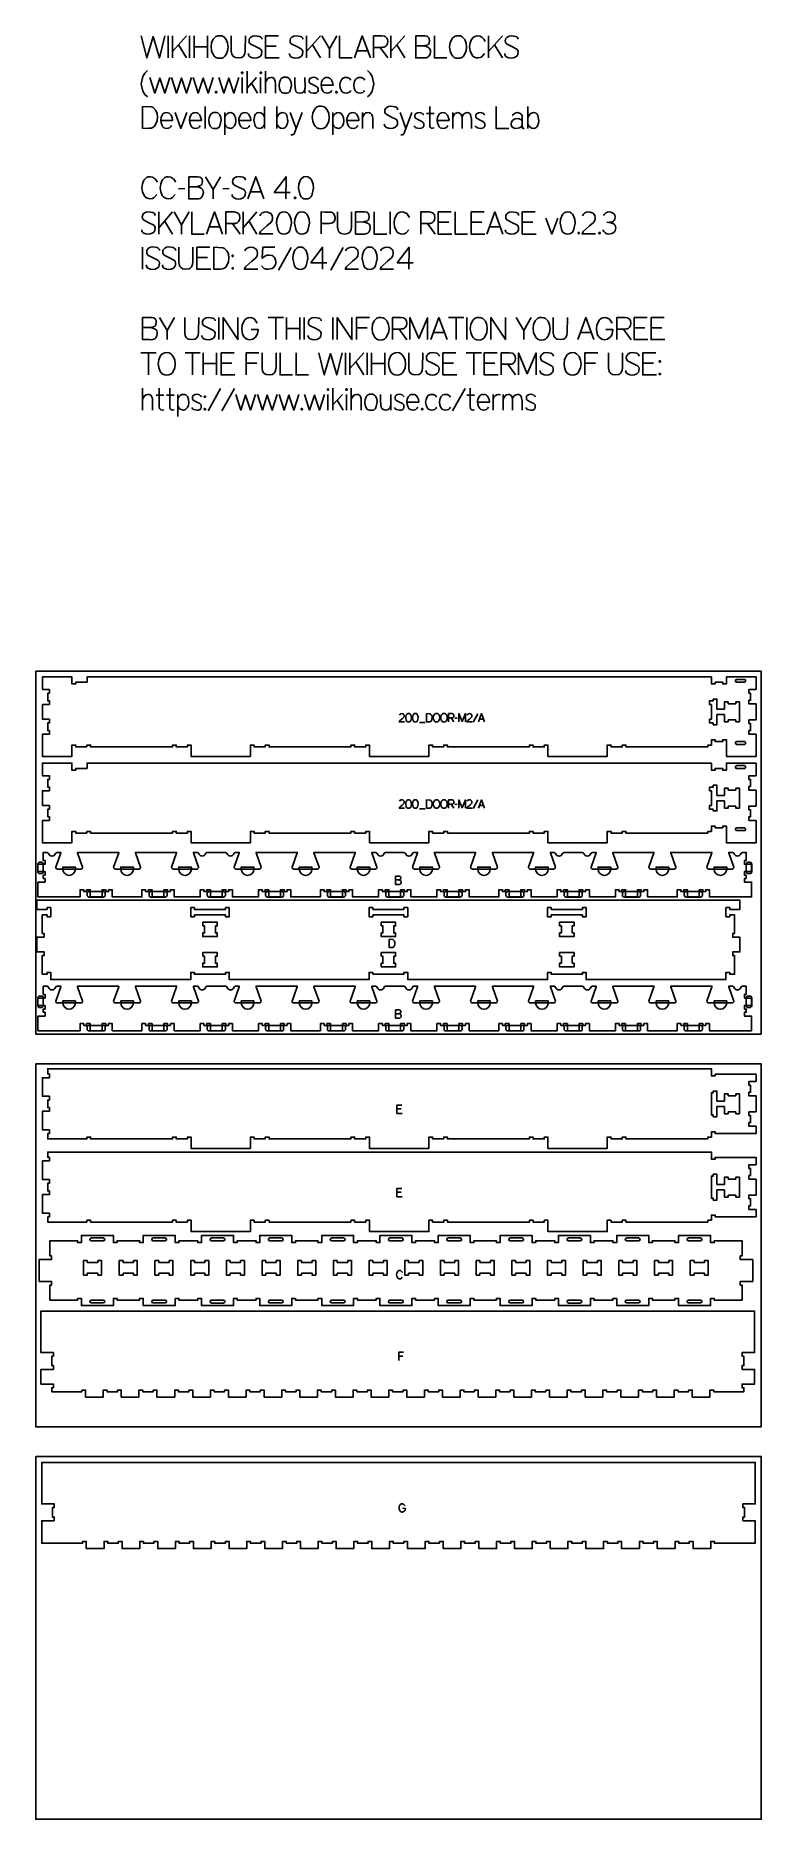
# Model space of a CAD drawing. Header units: millimetres. Extents: x -1220 to 1220, y -1930 to 4067.
import ezdxf

# ---------------------------------------------------------------- set-up
doc = ezdxf.new("R2010")
doc.units = ezdxf.units.MM
for name, color, linetype, true_color in [('0_SHEET_SPRUCEPLY_2440X122', 1, 'Continuous', 0xff0000), ('1_ANYTOOL_1MMDEEP_LABELS_S', 2, 'Continuous', 0xffff00), ('3_ANYTOOL_CUTTHROUGH_INSID', 4, 'Continuous', 0x00ffff), ('4_ANYTOOL_CUTTHROUGH_OUTSI', 5, 'Continuous', 0x0000ff), ('5_ANYTOOL_HALF_MILL_9MM_IN', 3, 'Continuous', 0x00ff00), ('TC', 220, 'Continuous', 0xff00bb)]:
    doc.layers.add(name, color=color, linetype=linetype, true_color=true_color)

msp = doc.modelspace()

# ---------------------------------------------------------------- linework, layer by layer
at = {"layer": '0_SHEET_SPRUCEPLY_2440X122'}
for points in [[(-1220, 1930), (-1220, 710), (1220, 710), (1220, 1930)], [(-1220, 610), (-1220, -610), (1220, -610), (1220, 610)], [(-1220, -710), (-1220, -1930), (1220, -1930), (1220, -710)]]:
    msp.add_lwpolyline(points, close=True, dxfattribs=at)
at = {"layer": '1_ANYTOOL_1MMDEEP_LABELS_S'}
for p, q in [((70.1, 1757.4), (89.4, 1757.4)), ((176.8, 1773.2), (186.5, 1759.7)), ((197.7, 1772.7), (189.5, 1772.6)), ((267, 1787.3), (251, 1758.6)), ((271.8, 1768.7), (285.8, 1768.7)), ((70.1, 1467.4), (89.4, 1467.4)), ((176.8, 1483.2), (186.5, 1469.7)), ((197.7, 1482.7), (189.5, 1482.6)), ((267, 1497.3), (251, 1468.6)), ((271.8, 1478.7), (285.8, 1478.7)), ((8.5, 458.5), (-5.2, 458.5)), ((8.5, 178.5), (-5.2, 178.5)), ((14.1, -372.8), (0.6, -372.8))]:
    msp.add_line(p, q, dxfattribs=at)
for points in [[(19.7, 1759.8), (2.6, 1759.8), (4.1, 1763), (12, 1770), (17, 1774.4), (18.7, 1777), (19.2, 1780.1), (18.6, 1783.4), (17.9, 1784.7), (16.9, 1785.8), (14.2, 1787.3), (10.9, 1787.8), (8.3, 1787.5), (6.2, 1786.6), (4.4, 1785.1), (3, 1783)], [(168.4, 1759.8), (168.4, 1787.8), (179, 1787.8), (182.2, 1787.3), (183.5, 1786.7), (184.5, 1785.9), (185.3, 1784.9), (185.9, 1783.7), (186.4, 1780.4), (186, 1777.9), (184.7, 1775.6), (183.8, 1774.6), (182.8, 1773.9), (181.6, 1773.5), (180.3, 1773.3), (178.6, 1773.2), (176.8, 1773.2), (168.4, 1773.2)], [(202.5, 1759.8), (202.5, 1787.8), (213.7, 1761.3), (224.9, 1787.6), (224.9, 1759.8)], [(247.2, 1759.8), (230.1, 1759.8), (231.6, 1763), (239.5, 1770), (244.6, 1774.4), (246.2, 1777), (246.8, 1780.1), (246.2, 1783.4), (245.4, 1784.7), (244.4, 1785.8), (241.7, 1787.3), (238.4, 1787.8), (235.9, 1787.5), (233.7, 1786.6), (231.9, 1785.1), (230.5, 1783)], [(268.6, 1759.8), (278.8, 1787.8), (289.1, 1759.8)], [(19.7, 1469.8), (2.6, 1469.8), (4.1, 1473), (12, 1480), (17, 1484.4), (18.7, 1487), (19.2, 1490.1), (18.6, 1493.4), (17.9, 1494.7), (16.9, 1495.8), (14.2, 1497.3), (10.9, 1497.8), (8.3, 1497.5), (6.2, 1496.6), (4.4, 1495.1), (3, 1493)], [(168.4, 1469.8), (168.4, 1497.8), (179, 1497.8), (182.2, 1497.3), (183.5, 1496.7), (184.5, 1495.9), (185.3, 1494.9), (185.9, 1493.7), (186.4, 1490.4), (186, 1487.9), (184.7, 1485.6), (183.8, 1484.6), (182.8, 1483.9), (181.6, 1483.5), (180.3, 1483.3), (178.6, 1483.2), (176.8, 1483.2), (168.4, 1483.2)], [(202.5, 1469.8), (202.5, 1497.8), (213.7, 1471.3), (224.9, 1497.6), (224.9, 1469.8)], [(247.2, 1469.8), (230.1, 1469.8), (231.6, 1473), (239.5, 1480), (244.6, 1484.4), (246.2, 1487), (246.8, 1490.1), (246.2, 1493.4), (245.4, 1494.7), (244.4, 1495.8), (241.7, 1497.3), (238.4, 1497.8), (235.9, 1497.5), (233.7, 1496.6), (231.9, 1495.1), (230.5, 1493)], [(268.6, 1469.8), (278.8, 1497.8), (289.1, 1469.8)], [(-9.7, 1228.7), (0.1, 1228.8), (5.4, 1230.2), (6.5, 1231), (7.2, 1232.2), (7.8, 1235.4), (7.4, 1238), (6.9, 1239.1), (6.2, 1239.9), (5.3, 1240.6), (4.3, 1241.1), (1.5, 1241.4), (-9.7, 1241.4)], [(-9.7, 1241.4), (-9.7, 1213.4), (-0.7, 1213.4), (1.7, 1213.4), (3.3, 1213.5), (4.7, 1213.9), (6, 1214.7), (7, 1215.8), (8.5, 1218.5), (9, 1221.4), (8.8, 1223.2), (8.3, 1224.7), (7.5, 1225.9), (6.3, 1226.8), (3.4, 1228.2), (0.1, 1228.8)], [(-9.7, 778.7), (0.1, 778.8), (5.4, 780.2), (6.5, 781), (7.2, 782.2), (7.8, 785.4), (7.4, 788), (6.9, 789.1), (6.2, 789.9), (5.3, 790.6), (4.3, 791.1), (1.5, 791.4), (-9.7, 791.4)], [(-9.7, 791.4), (-9.7, 763.4), (-0.7, 763.4), (1.7, 763.4), (3.3, 763.5), (4.7, 763.9), (6, 764.7), (7, 765.8), (8.5, 768.5), (9, 771.4), (8.8, 773.2), (8.3, 774.7), (7.5, 775.9), (6.3, 776.8), (3.4, 778.2), (0.1, 778.8)], [(12.5, 443.5), (-5.2, 443.5), (-5.2, 471.5), (11.5, 471.5)], [(12.5, 163.5), (-5.2, 163.5), (-5.2, 191.5), (11.5, 191.5)], [(17.1, -359.8), (0.6, -359.8), (0.6, -387.8)], [(13.9, -884.3), (23, -884.4), (22, -889.9), (21, -892.1), (19.5, -893.9), (16.1, -896.4), (12.3, -897.3), (10.4, -897.1), (8.6, -896.5), (5.3, -894), (3.9, -892.1), (2.9, -889.8), (2.1, -883.7), (2.7, -878.7), (4.5, -873.9), (6, -871.9), (7.9, -870.4), (10.2, -869.5), (13, -869.2), (16, -869.8), (18.4, -871.3), (21.9, -876.1)]]:
    msp.add_lwpolyline(points, dxfattribs=at)
for points in [[(33.7, 1788), (36.2, 1787.6), (38.3, 1786.6), (40, 1785), (41.2, 1783), (42.7, 1778.2), (43.2, 1773.4), (41.2, 1764.2), (40, 1762.1), (38.3, 1760.7), (36.2, 1759.8), (33.7, 1759.5), (31.2, 1759.8), (29.1, 1760.7), (27.4, 1762.2), (26.2, 1764.2), (24.3, 1773.4), (24.7, 1778.3), (26.2, 1783), (27.5, 1785), (29.1, 1786.6), (31.1, 1787.6)], [(56.6, 1788), (59.1, 1787.6), (61.2, 1786.6), (62.8, 1785), (64.1, 1783), (65.6, 1778.2), (66, 1773.4), (64, 1764.2), (62.8, 1762.1), (61.2, 1760.7), (59.1, 1759.8), (56.6, 1759.5), (54, 1759.8), (52, 1760.7), (50.3, 1762.2), (49.1, 1764.2), (47.2, 1773.4), (47.6, 1778.3), (49.1, 1783), (50.3, 1785), (52, 1786.6), (54, 1787.6)], [(94.2, 1787.8), (94.2, 1759.8), (102.2, 1759.8), (105, 1760.2), (107.4, 1761.1), (109.3, 1762.5), (110.8, 1764.5), (112.6, 1769.3), (113.2, 1774.4), (112.7, 1778.7), (110.9, 1782.6), (107.6, 1786.2), (105.7, 1787.1)], [(128.2, 1788.1), (130.8, 1787.7), (133, 1786.7), (136.2, 1783.2), (138, 1778.5), (138.6, 1773.6), (138, 1768.8), (136, 1764.1), (134.6, 1762), (132.7, 1760.5), (130.5, 1759.6), (127.9, 1759.3), (125.2, 1759.6), (122.9, 1760.5), (121.1, 1762.1), (119.6, 1764.2), (117.6, 1769), (117, 1773.9), (117.7, 1778.9), (119.7, 1783.6), (121.2, 1785.5), (123.2, 1787), (125.5, 1787.8)], [(153.4, 1788.1), (156, 1787.7), (158.2, 1786.7), (161.4, 1783.2), (163.2, 1778.5), (163.8, 1773.6), (163.1, 1768.8), (161.2, 1764.1), (159.7, 1762), (157.9, 1760.5), (155.7, 1759.6), (153.1, 1759.3), (150.4, 1759.6), (148.1, 1760.5), (146.2, 1762.1), (144.7, 1764.2), (142.8, 1769), (142.2, 1773.9), (142.8, 1778.9), (144.8, 1783.6), (146.4, 1785.5), (148.3, 1787), (150.7, 1787.8)], [(33.7, 1498), (36.2, 1497.6), (38.3, 1496.6), (40, 1495), (41.2, 1493), (42.7, 1488.2), (43.2, 1483.4), (41.2, 1474.2), (40, 1472.1), (38.3, 1470.7), (36.2, 1469.8), (33.7, 1469.5), (31.2, 1469.8), (29.1, 1470.7), (27.4, 1472.2), (26.2, 1474.2), (24.3, 1483.4), (24.7, 1488.3), (26.2, 1493), (27.5, 1495), (29.1, 1496.6), (31.1, 1497.6)], [(56.6, 1498), (59.1, 1497.6), (61.2, 1496.6), (62.8, 1495), (64.1, 1493), (65.6, 1488.2), (66, 1483.4), (64, 1474.2), (62.8, 1472.1), (61.2, 1470.7), (59.1, 1469.8), (56.6, 1469.5), (54, 1469.8), (52, 1470.7), (50.3, 1472.2), (49.1, 1474.2), (47.2, 1483.4), (47.6, 1488.3), (49.1, 1493), (50.3, 1495), (52, 1496.6), (54, 1497.6)], [(94.2, 1497.8), (94.2, 1469.8), (102.2, 1469.8), (105, 1470.2), (107.4, 1471.1), (109.3, 1472.5), (110.8, 1474.5), (112.6, 1479.3), (113.2, 1484.4), (112.7, 1488.7), (110.9, 1492.6), (107.6, 1496.2), (105.7, 1497.1)], [(128.2, 1498.1), (130.8, 1497.7), (133, 1496.7), (136.2, 1493.2), (138, 1488.5), (138.6, 1483.6), (138, 1478.8), (136, 1474.1), (134.6, 1472), (132.7, 1470.5), (130.5, 1469.6), (127.9, 1469.3), (125.2, 1469.6), (122.9, 1470.5), (121.1, 1472.1), (119.6, 1474.2), (117.6, 1479), (117, 1483.9), (117.7, 1488.9), (119.7, 1493.6), (121.2, 1495.5), (123.2, 1497), (125.5, 1497.8)], [(153.4, 1498.1), (156, 1497.7), (158.2, 1496.7), (161.4, 1493.2), (163.2, 1488.5), (163.8, 1483.6), (163.1, 1478.8), (161.2, 1474.1), (159.7, 1472), (157.9, 1470.5), (155.7, 1469.6), (153.1, 1469.3), (150.4, 1469.6), (148.1, 1470.5), (146.2, 1472.1), (144.7, 1474.2), (142.8, 1479), (142.2, 1483.9), (142.8, 1488.9), (144.8, 1493.6), (146.4, 1495.5), (148.3, 1497), (150.7, 1497.8)], [(-31.1, 1028.9), (-31.1, 1000.9), (-23.2, 1001), (-20.3, 1001.3), (-17.9, 1002.2), (-16, 1003.6), (-14.5, 1005.7), (-12.7, 1010.4), (-12.1, 1015.5), (-12.7, 1019.8), (-14.4, 1023.8), (-17.7, 1027.3), (-19.6, 1028.2)]]:
    msp.add_lwpolyline(points, close=True, dxfattribs=at)
msp.add_lwpolyline([(13.1, -91.7, 0.131103), (9.5, -86.7), (7, -85.2), (3.9, -84.7), (1.4, -84.9), (-0.7, -85.8), (-2.5, -87.1), (-3.9, -89.1), (-5.9, -93.6), (-6.5, -98.7), (-5.9, -103.7), (-3.9, -108.3), (-2.4, -110.2), (-0.5, -111.6), (1.7, -112.4), (4.2, -112.7), (6.8, -112.3), (9.1, -111.1), (12.4, -107.2)], format="xyb", dxfattribs=at)
at = {"layer": '3_ANYTOOL_CUTTHROUGH_INSID'}
for points in [[(1137.4, 1902.8), (1163.1, 1902.8), (1163.9, 1902.8), (1164.7, 1902.5), (1165.4, 1902), (1166.5, 1900.6), (1167.1, 1898.9), (1167.1, 1897.2), (1166.5, 1895.5), (1165.4, 1894.2), (1164.7, 1893.7), (1163.9, 1893.4), (1163.1, 1893.3), (1137.4, 1893.3, -1)], [(1137.4, 1684.3, -1), (1137.4, 1693.8), (1163.1, 1693.8), (1163.9, 1693.8), (1164.7, 1693.5), (1165.4, 1693), (1166.5, 1691.6), (1167.1, 1689.9), (1167.1, 1688.2), (1166.5, 1686.5), (1165.4, 1685.2), (1164.7, 1684.7), (1163.9, 1684.4), (1163.1, 1684.3)], [(1137.4, 1612.8), (1163.1, 1612.8), (1163.9, 1612.8), (1164.7, 1612.5), (1165.4, 1612), (1166.5, 1610.6), (1167.1, 1608.9), (1167.1, 1607.2), (1166.5, 1605.5), (1165.4, 1604.2), (1164.7, 1603.7), (1163.9, 1603.4), (1163.1, 1603.3), (1137.4, 1603.3, -1)], [(1137.4, 1394.3, -1), (1137.4, 1403.8), (1163.1, 1403.8), (1163.9, 1403.8), (1164.7, 1403.5), (1165.4, 1403), (1166.5, 1401.6), (1167.1, 1399.9), (1167.1, 1398.2), (1166.5, 1396.5), (1165.4, 1395.2), (1164.7, 1394.7), (1163.9, 1394.4), (1163.1, 1394.3)], [(-992.6, 15.1, 1), (-992.6, 24.6), (-1032.6, 24.6, 1), (-1032.6, 15.1)], [(-784.6, 15.1, 1), (-784.6, 24.6), (-824.6, 24.6, 1), (-824.6, 15.1)], [(-588.6, 15.1, 1), (-588.6, 24.6), (-628.6, 24.6, 1), (-628.6, 15.1)], [(-392.6, 15.1, 1), (-392.6, 24.6), (-432.6, 24.6, 1), (-432.6, 15.1)], [(-184.6, 15.1, 1), (-184.6, 24.6), (-224.6, 24.6, 1), (-224.6, 15.1)], [(-28.6, 15.1), (11.4, 15.1, 1), (11.4, 24.6), (-28.6, 24.6, 1)], [(167.4, 15.1), (207.4, 15.1, 1), (207.4, 24.6), (167.4, 24.6, 1)], [(375.4, 15.1), (415.4, 15.1, 1), (415.4, 24.6), (375.4, 24.6, 1)], [(571.4, 15.1), (611.4, 15.1, 1), (611.4, 24.6), (571.4, 24.6, 1)], [(767.4, 15.1), (807.4, 15.1, 1), (807.4, 24.6), (767.4, 24.6, 1)], [(975.4, 15.1), (1015.4, 15.1, 1), (1015.4, 24.6), (975.4, 24.6, 1)], [(-992.6, -184.4), (-1032.6, -184.4, 1), (-1032.6, -193.9), (-992.6, -193.9, 1)], [(-784.6, -184.4), (-824.6, -184.4, 1), (-824.6, -193.9), (-784.6, -193.9, 1)], [(-588.6, -184.5), (-628.6, -184.5, 1), (-628.6, -194), (-588.6, -194, 1)], [(-392.6, -184.4), (-432.6, -184.4, 1), (-432.6, -193.9), (-392.6, -193.9, 1)], [(-184.6, -184.4), (-224.6, -184.4, 1), (-224.6, -193.9), (-184.6, -193.9, 1)], [(-28.6, -184.4, 1), (-28.6, -193.9), (11.4, -193.9, 1), (11.4, -184.4)], [(167.4, -184.4, 1), (167.4, -193.9), (207.4, -193.9, 1), (207.4, -184.4)], [(375.4, -184.4, 1), (375.4, -193.9), (415.4, -193.9, 1), (415.4, -184.4)], [(571.4, -184.5, 1), (571.4, -194), (611.4, -194, 1), (611.4, -184.5)], [(767.4, -184.4, 1), (767.4, -193.9), (807.4, -193.9, 1), (807.4, -184.4)], [(975.4, -184.4, 1), (975.4, -193.9), (1015.4, -193.9, 1), (1015.4, -184.4)]]:
    msp.add_lwpolyline(points, format="xyb", close=True, dxfattribs=at)
for points in [[(1058.1, 1756.3), (1052.1, 1756.3), (1052.1, 1756.3), (1046.1, 1756.3), (1046.1, 1768.8), (1052.1, 1768.8), (1052.1, 1818.3), (1046.1, 1818.3), (1046.1, 1830.8), (1058.1, 1830.8), (1058.1, 1836.8), (1070.6, 1836.8), (1070.6, 1802.8), (1096.1, 1802.8), (1096.1, 1826.8), (1108.6, 1826.8), (1108.6, 1820.8), (1134.1, 1820.8), (1134.1, 1826.8), (1146.6, 1826.8), (1146.6, 1760.3), (1134.1, 1760.3), (1134.1, 1766.3), (1108.6, 1766.3), (1108.6, 1760.3), (1096.1, 1760.3), (1096.1, 1784.3), (1070.6, 1784.3), (1070.6, 1750.3), (1058.1, 1750.3)], [(1058.1, 1466.3), (1052.1, 1466.3), (1052.1, 1466.3), (1046.1, 1466.3), (1046.1, 1478.8), (1052.1, 1478.8), (1052.1, 1528.3), (1046.1, 1528.3), (1046.1, 1540.8), (1058.1, 1540.8), (1058.1, 1546.8), (1070.6, 1546.8), (1070.6, 1512.8), (1096.1, 1512.8), (1096.1, 1536.8), (1108.6, 1536.8), (1108.6, 1530.8), (1134.1, 1530.8), (1134.1, 1536.8), (1146.6, 1536.8), (1146.6, 1470.3), (1134.1, 1470.3), (1134.1, 1476.3), (1108.6, 1476.3), (1108.6, 1470.3), (1096.1, 1470.3), (1096.1, 1494.3), (1070.6, 1494.3), (1070.6, 1460.3), (1058.1, 1460.3)], [(-569.1, 1135.4), (-581.6, 1135.4), (-581.6, 1129.4), (-686.3, 1129.4), (-686.3, 1135.4), (-698.8, 1135.4), (-698.8, 1104.9), (-686.3, 1104.9), (-686.3, 1110.9), (-581.6, 1110.9), (-581.6, 1104.9), (-569.1, 1104.9)], [(-658.2, 1073.9), (-652.2, 1073.9), (-652.2, 1050.4), (-658.2, 1050.4), (-658.2, 1037.9), (-609.7, 1037.9), (-609.7, 1050.4), (-615.7, 1050.4), (-615.7, 1073.9), (-609.7, 1073.9), (-609.7, 1086.4), (-658.2, 1086.4)], [(30.9, 1135.4), (18.4, 1135.4), (18.4, 1129.4), (-86.3, 1129.4), (-86.3, 1135.4), (-98.8, 1135.4), (-98.8, 1104.9), (-86.3, 1104.9), (-86.3, 1110.9), (18.4, 1110.9), (18.4, 1104.9), (30.9, 1104.9)], [(-58.2, 1073.9), (-52.2, 1073.9), (-52.2, 1050.4), (-58.2, 1050.4), (-58.2, 1037.9), (-9.7, 1037.9), (-9.7, 1050.4), (-15.7, 1050.4), (-15.7, 1073.9), (-9.7, 1073.9), (-9.7, 1086.4), (-58.2, 1086.4)], [(630.9, 1135.4), (618.4, 1135.4), (618.4, 1129.4), (513.7, 1129.4), (513.7, 1135.4), (501.2, 1135.4), (501.2, 1104.9), (513.7, 1104.9), (513.7, 1110.9), (618.4, 1110.9), (618.4, 1104.9), (630.9, 1104.9)], [(541.8, 1073.9), (547.8, 1073.9), (547.8, 1050.4), (541.8, 1050.4), (541.8, 1037.9), (590.3, 1037.9), (590.3, 1050.4), (584.3, 1050.4), (584.3, 1073.9), (590.3, 1073.9), (590.3, 1086.4), (541.8, 1086.4)], [(-658.2, 971.9), (-652.2, 971.9), (-652.2, 948.4), (-658.2, 948.4), (-658.2, 935.9), (-609.7, 935.9), (-609.7, 948.4), (-615.7, 948.4), (-615.7, 971.9), (-609.7, 971.9), (-609.7, 984.4), (-658.2, 984.4)], [(-58.2, 971.9), (-52.2, 971.9), (-52.2, 948.4), (-58.2, 948.4), (-58.2, 935.9), (-9.7, 935.9), (-9.7, 948.4), (-15.7, 948.4), (-15.7, 971.9), (-9.7, 971.9), (-9.7, 984.4), (-58.2, 984.4)], [(541.8, 971.9), (547.8, 971.9), (547.8, 948.4), (541.8, 948.4), (541.8, 935.9), (590.3, 935.9), (590.3, 948.4), (584.3, 948.4), (584.3, 971.9), (590.3, 971.9), (590.3, 984.4), (541.8, 984.4)], [(1058.1, 432.3), (1058.1, 438.3), (1052.1, 438.3), (1052.1, 512.8), (1058.1, 512.8), (1058.1, 518.8), (1070.6, 518.8), (1070.6, 484.9), (1096.1, 484.9), (1096.1, 508.9), (1108.6, 508.9), (1108.6, 502.9), (1134.1, 502.9), (1134.1, 508.9), (1146.6, 508.9), (1146.6, 442.4), (1134.1, 442.4), (1134.1, 448.4), (1108.6, 448.4), (1108.6, 442.4), (1096.1, 442.4), (1096.1, 466.4), (1070.6, 466.4), (1070.6, 432.3)], [(1058.1, 152.3), (1058.1, 158.3), (1052.1, 158.3), (1052.1, 232.8), (1058.1, 232.8), (1058.1, 238.8), (1070.6, 238.8), (1070.6, 204.9), (1096.1, 204.9), (1096.1, 228.9), (1108.6, 228.9), (1108.6, 222.9), (1134.1, 222.9), (1134.1, 228.9), (1146.6, 228.9), (1146.6, 162.4), (1134.1, 162.4), (1134.1, 168.4), (1108.6, 168.4), (1108.6, 162.4), (1096.1, 162.4), (1096.1, 186.4), (1070.6, 186.4), (1070.6, 152.3)], [(-1046.3, -93.9), (-1010.8, -93.9), (-1010.8, -99.9), (-998.3, -99.9), (-998.3, -51.4), (-1010.8, -51.4), (-1010.8, -57.4), (-1046.3, -57.4), (-1046.3, -51.4), (-1058.8, -51.4), (-1058.8, -99.9), (-1046.3, -99.9)], [(-926.3, -93.9), (-890.8, -93.9), (-890.8, -99.9), (-878.3, -99.9), (-878.3, -51.4), (-890.8, -51.4), (-890.8, -57.4), (-926.3, -57.4), (-926.3, -51.4), (-938.8, -51.4), (-938.8, -99.9), (-926.3, -99.9)], [(-806.3, -93.9), (-770.8, -93.9), (-770.8, -99.9), (-758.3, -99.9), (-758.3, -51.4), (-770.8, -51.4), (-770.8, -57.4), (-806.3, -57.4), (-806.3, -51.4), (-818.8, -51.4), (-818.8, -99.9), (-806.3, -99.9)], [(-686.3, -93.9), (-650.8, -93.9), (-650.8, -99.9), (-638.3, -99.9), (-638.3, -51.4), (-650.8, -51.4), (-650.8, -57.4), (-686.3, -57.4), (-686.3, -51.4), (-698.8, -51.4), (-698.8, -99.9), (-686.3, -99.9)], [(-566.3, -93.9), (-530.8, -93.9), (-530.8, -99.9), (-518.3, -99.9), (-518.3, -51.4), (-530.8, -51.4), (-530.8, -57.4), (-566.3, -57.4), (-566.3, -51.4), (-578.8, -51.4), (-578.8, -99.9), (-566.3, -99.9)], [(-446.3, -93.9), (-410.8, -93.9), (-410.8, -99.9), (-398.3, -99.9), (-398.3, -51.4), (-410.8, -51.4), (-410.8, -57.4), (-446.3, -57.4), (-446.3, -51.4), (-458.8, -51.4), (-458.8, -99.9), (-446.3, -99.9)], [(-326.3, -93.9), (-290.8, -93.9), (-290.8, -99.9), (-278.3, -99.9), (-278.3, -51.4), (-290.8, -51.4), (-290.8, -57.4), (-326.3, -57.4), (-326.3, -51.4), (-338.8, -51.4), (-338.8, -99.9), (-326.3, -99.9)], [(-206.3, -93.9), (-170.8, -93.9), (-170.8, -99.9), (-158.3, -99.9), (-158.3, -51.4), (-170.8, -51.4), (-170.8, -57.4), (-206.3, -57.4), (-206.3, -51.4), (-218.8, -51.4), (-218.8, -99.9), (-206.3, -99.9)], [(-86.3, -93.9), (-50.8, -93.9), (-50.8, -99.9), (-38.3, -99.9), (-38.3, -51.4), (-50.8, -51.4), (-50.8, -57.4), (-86.3, -57.4), (-86.3, -51.4), (-98.8, -51.4), (-98.8, -99.9), (-86.3, -99.9)], [(33.7, -99.9), (33.7, -93.9), (69.2, -93.9), (69.2, -99.9), (81.7, -99.9), (81.7, -51.4), (69.2, -51.4), (69.2, -57.4), (33.7, -57.4), (33.7, -51.4), (21.2, -51.4), (21.2, -99.9)], [(153.7, -99.9), (153.7, -93.9), (189.2, -93.9), (189.2, -99.9), (201.7, -99.9), (201.7, -51.4), (189.2, -51.4), (189.2, -57.4), (153.7, -57.4), (153.7, -51.4), (141.2, -51.4), (141.2, -99.9)], [(273.7, -99.9), (273.7, -93.9), (309.2, -93.9), (309.2, -99.9), (321.7, -99.9), (321.7, -51.4), (309.2, -51.4), (309.2, -57.4), (273.7, -57.4), (273.7, -51.4), (261.2, -51.4), (261.2, -99.9)], [(393.7, -99.9), (393.7, -93.9), (429.2, -93.9), (429.2, -99.9), (441.7, -99.9), (441.7, -51.4), (429.2, -51.4), (429.2, -57.4), (393.7, -57.4), (393.7, -51.4), (381.2, -51.4), (381.2, -99.9)], [(513.7, -99.9), (513.7, -93.9), (549.2, -93.9), (549.2, -99.9), (561.7, -99.9), (561.7, -51.4), (549.2, -51.4), (549.2, -57.4), (513.7, -57.4), (513.7, -51.4), (501.2, -51.4), (501.2, -99.9)], [(633.7, -99.9), (633.7, -93.9), (669.2, -93.9), (669.2, -99.9), (681.7, -99.9), (681.7, -51.4), (669.2, -51.4), (669.2, -57.4), (633.7, -57.4), (633.7, -51.4), (621.2, -51.4), (621.2, -99.9)], [(753.7, -99.9), (753.7, -93.9), (789.2, -93.9), (789.2, -99.9), (801.7, -99.9), (801.7, -51.4), (789.2, -51.4), (789.2, -57.4), (753.7, -57.4), (753.7, -51.4), (741.2, -51.4), (741.2, -99.9)], [(873.7, -99.9), (873.7, -93.9), (909.2, -93.9), (909.2, -99.9), (921.7, -99.9), (921.7, -51.4), (909.2, -51.4), (909.2, -57.4), (873.7, -57.4), (873.7, -51.4), (861.2, -51.4), (861.2, -99.9)], [(993.7, -99.9), (993.7, -93.9), (1029.2, -93.9), (1029.2, -99.9), (1041.7, -99.9), (1041.7, -51.4), (1029.2, -51.4), (1029.2, -57.4), (993.7, -57.4), (993.7, -51.4), (981.2, -51.4), (981.2, -99.9)]]:
    msp.add_lwpolyline(points, close=True, dxfattribs=at)
at = {"layer": '4_ANYTOOL_CUTTHROUGH_OUTSI'}
for points in [[(-1047.9, 1675.8), (-1085.4, 1675.8), (-1085.4, 1681.6, 0.414214), (-1085.6, 1681.8), (-1097.6, 1681.8, 0.414214), (-1097.9, 1681.6), (-1097.9, 1643.8), (-1197.4, 1643.8), (-1197.4, 1718.3), (-1173.6, 1718.3, 0.414214), (-1173.4, 1718.6), (-1173.4, 1730.6, 0.414214), (-1173.6, 1730.8), (-1179.4, 1730.8), (-1179.4, 1756.3), (-1173.6, 1756.3, 0.414214), (-1173.4, 1756.6), (-1173.4, 1768.6, 0.414214), (-1173.6, 1768.8), (-1197.4, 1768.8), (-1197.4, 1818.3), (-1173.6, 1818.3, 0.414214), (-1173.4, 1818.6), (-1173.4, 1830.6, 0.414214), (-1173.6, 1830.8), (-1179.4, 1830.8), (-1179.4, 1856.3), (-1173.6, 1856.3, 0.414214), (-1173.4, 1856.6), (-1173.4, 1868.6, 0.414214), (-1173.6, 1868.8), (-1197.4, 1868.8), (-1197.4, 1911.3), (-1097.9, 1911.3), (-1097.9, 1887.6, 0.414214), (-1097.6, 1887.3), (-1085.6, 1887.3, 0.414214), (-1085.4, 1887.6), (-1085.4, 1893.3), (-1047.6, 1893.3, 0.414214), (-1047.4, 1893.6), (-1047.4, 1911.3), (1052.1, 1911.3), (1052.1, 1887.6, 0.414214), (1052.4, 1887.3), (1064.4, 1887.3, 0.414214), (1064.6, 1887.6), (1064.6, 1893.3), (1090.1, 1893.3), (1090.1, 1887.6, 0.414214), (1090.4, 1887.3), (1102.4, 1887.3, 0.414214), (1102.6, 1887.6), (1102.6, 1911.3), (1202.1, 1911.3), (1202.1, 1868.8), (1178.4, 1868.8, 0.414214), (1178.1, 1868.6), (1178.1, 1856.6, 0.414214), (1178.4, 1856.3), (1184.1, 1856.3), (1184.1, 1832.8), (1178.4, 1832.8, 0.414214), (1178.1, 1832.6), (1178.1, 1820.6, 0.414214), (1178.4, 1820.3), (1202.1, 1820.3), (1202.1, 1766.8), (1178.4, 1766.8, 0.414214), (1178.1, 1766.6), (1178.1, 1754.6, 0.414214), (1178.4, 1754.3), (1184.1, 1754.3), (1184.1, 1730.8), (1178.4, 1730.8, 0.414214), (1178.1, 1730.6), (1178.1, 1718.6, 0.414214), (1178.4, 1718.3), (1202.1, 1718.3), (1202.1, 1643.8), (1102.6, 1643.8), (1102.6, 1699.6, 0.414214), (1102.4, 1699.8), (1090.4, 1699.8, 0.414214), (1090.1, 1699.6), (1090.1, 1693.8), (1064.6, 1693.8), (1064.6, 1699.6, 0.414214), (1064.4, 1699.8), (1052.4, 1699.8, 0.414214), (1052.1, 1699.6), (1052.1, 1681.8), (1040.4, 1681.8, 0.414214), (1040.1, 1681.6), (1040.1, 1675.8), (764.6, 1675.8), (764.6, 1681.6, 0.414214), (764.4, 1681.8), (752.4, 1681.8, 0.414214), (752.1, 1681.6), (752.1, 1675.8), (714.6, 1675.8), (714.6, 1681.6, 0.414214), (714.4, 1681.8), (702.4, 1681.8, 0.414214), (702.1, 1681.6), (702.1, 1643.8), (502.6, 1643.8), (502.6, 1681.6, 0.414214), (502.4, 1681.8), (490.4, 1681.8, 0.414214), (490.1, 1681.6), (490.1, 1675.8), (452.6, 1675.8), (452.6, 1681.6, 0.414214), (452.4, 1681.8), (440.4, 1681.8, 0.414214), (440.1, 1681.6), (440.1, 1675.8), (164.6, 1675.8), (164.6, 1681.6, 0.414214), (164.4, 1681.8), (152.4, 1681.8, 0.414214), (152.1, 1681.6), (152.1, 1675.8), (114.6, 1675.8), (114.6, 1681.6, 0.414214), (114.4, 1681.8), (102.4, 1681.8, 0.414214), (102.1, 1681.6), (102.1, 1643.8), (-97.4, 1643.8), (-97.4, 1681.6, 0.414214), (-97.6, 1681.8), (-109.6, 1681.8, 0.414214), (-109.9, 1681.6), (-109.9, 1675.8), (-147.4, 1675.8), (-147.4, 1681.6, 0.414214), (-147.6, 1681.8), (-159.6, 1681.8, 0.414214), (-159.9, 1681.6), (-159.9, 1675.8), (-435.4, 1675.8), (-435.4, 1681.6, 0.414214), (-435.6, 1681.8), (-447.6, 1681.8, 0.414214), (-447.9, 1681.6), (-447.9, 1675.8), (-485.4, 1675.8), (-485.4, 1681.6, 0.414214), (-485.6, 1681.8), (-497.6, 1681.8, 0.414214), (-497.9, 1681.6), (-497.9, 1643.8), (-697.4, 1643.8), (-697.4, 1681.6, 0.414214), (-697.6, 1681.8), (-709.6, 1681.8, 0.414214), (-709.9, 1681.6), (-709.9, 1675.8), (-747.4, 1675.8), (-747.4, 1681.6, 0.414214), (-747.6, 1681.8), (-759.6, 1681.8, 0.414214), (-759.9, 1681.6), (-759.9, 1675.8), (-1035.4, 1675.8), (-1035.4, 1681.6, 0.414214), (-1035.6, 1681.8), (-1047.6, 1681.8, 0.414214), (-1047.9, 1681.6)], [(-1047.9, 1385.8), (-1085.4, 1385.8), (-1085.4, 1391.6, 0.414214), (-1085.6, 1391.8), (-1097.6, 1391.8, 0.414214), (-1097.9, 1391.6), (-1097.9, 1353.8), (-1197.4, 1353.8), (-1197.4, 1428.3), (-1173.6, 1428.3, 0.414214), (-1173.4, 1428.6), (-1173.4, 1440.6, 0.414214), (-1173.6, 1440.8), (-1179.4, 1440.8), (-1179.4, 1466.3), (-1173.6, 1466.3, 0.414214), (-1173.4, 1466.6), (-1173.4, 1478.6, 0.414214), (-1173.6, 1478.8), (-1197.4, 1478.8), (-1197.4, 1528.3), (-1173.6, 1528.3, 0.414214), (-1173.4, 1528.6), (-1173.4, 1540.6, 0.414214), (-1173.6, 1540.8), (-1179.4, 1540.8), (-1179.4, 1566.3), (-1173.6, 1566.3, 0.414214), (-1173.4, 1566.6), (-1173.4, 1578.6, 0.414214), (-1173.6, 1578.8), (-1197.4, 1578.8), (-1197.4, 1621.3), (-1097.9, 1621.3), (-1097.9, 1597.6, 0.414214), (-1097.6, 1597.3), (-1085.6, 1597.3, 0.414214), (-1085.4, 1597.6), (-1085.4, 1603.3), (-1047.6, 1603.3, 0.414214), (-1047.4, 1603.6), (-1047.4, 1621.3), (1052.1, 1621.3), (1052.1, 1597.6, 0.414214), (1052.4, 1597.3), (1064.4, 1597.3, 0.414214), (1064.6, 1597.6), (1064.6, 1603.3), (1090.1, 1603.3), (1090.1, 1597.6, 0.414214), (1090.4, 1597.3), (1102.4, 1597.3, 0.414214), (1102.6, 1597.6), (1102.6, 1621.3), (1202.1, 1621.3), (1202.1, 1578.8), (1178.4, 1578.8, 0.414214), (1178.1, 1578.6), (1178.1, 1566.6, 0.414214), (1178.4, 1566.3), (1184.1, 1566.3), (1184.1, 1542.8), (1178.4, 1542.8, 0.414214), (1178.1, 1542.6), (1178.1, 1530.6, 0.414214), (1178.4, 1530.3), (1202.1, 1530.3), (1202.1, 1476.8), (1178.4, 1476.8, 0.414214), (1178.1, 1476.6), (1178.1, 1464.6, 0.414214), (1178.4, 1464.3), (1184.1, 1464.3), (1184.1, 1440.8), (1178.4, 1440.8, 0.414214), (1178.1, 1440.6), (1178.1, 1428.6, 0.414214), (1178.4, 1428.3), (1202.1, 1428.3), (1202.1, 1353.8), (1102.6, 1353.8), (1102.6, 1409.6, 0.414214), (1102.4, 1409.8), (1090.4, 1409.8, 0.414214), (1090.1, 1409.6), (1090.1, 1403.8), (1064.6, 1403.8), (1064.6, 1409.6, 0.414214), (1064.4, 1409.8), (1052.4, 1409.8, 0.414214), (1052.1, 1409.6), (1052.1, 1391.8), (1040.4, 1391.8, 0.414214), (1040.1, 1391.6), (1040.1, 1385.8), (764.6, 1385.8), (764.6, 1391.6, 0.414214), (764.4, 1391.8), (752.4, 1391.8, 0.414214), (752.1, 1391.6), (752.1, 1385.8), (714.6, 1385.8), (714.6, 1391.6, 0.414214), (714.4, 1391.8), (702.4, 1391.8, 0.414214), (702.1, 1391.6), (702.1, 1353.8), (502.6, 1353.8), (502.6, 1391.6, 0.414214), (502.4, 1391.8), (490.4, 1391.8, 0.414214), (490.1, 1391.6), (490.1, 1385.8), (452.6, 1385.8), (452.6, 1391.6, 0.414214), (452.4, 1391.8), (440.4, 1391.8, 0.414214), (440.1, 1391.6), (440.1, 1385.8), (164.6, 1385.8), (164.6, 1391.6, 0.414214), (164.4, 1391.8), (152.4, 1391.8, 0.414214), (152.1, 1391.6), (152.1, 1385.8), (114.6, 1385.8), (114.6, 1391.6, 0.414214), (114.4, 1391.8), (102.4, 1391.8, 0.414214), (102.1, 1391.6), (102.1, 1353.8), (-97.4, 1353.8), (-97.4, 1391.6, 0.414214), (-97.6, 1391.8), (-109.6, 1391.8, 0.414214), (-109.9, 1391.6), (-109.9, 1385.8), (-147.4, 1385.8), (-147.4, 1391.6, 0.414214), (-147.6, 1391.8), (-159.6, 1391.8, 0.414214), (-159.9, 1391.6), (-159.9, 1385.8), (-435.4, 1385.8), (-435.4, 1391.6, 0.414214), (-435.6, 1391.8), (-447.6, 1391.8, 0.414214), (-447.9, 1391.6), (-447.9, 1385.8), (-485.4, 1385.8), (-485.4, 1391.6, 0.414214), (-485.6, 1391.8), (-497.6, 1391.8, 0.414214), (-497.9, 1391.6), (-497.9, 1353.8), (-697.4, 1353.8), (-697.4, 1391.6, 0.414214), (-697.6, 1391.8), (-709.6, 1391.8, 0.414214), (-709.9, 1391.6), (-709.9, 1385.8), (-747.4, 1385.8), (-747.4, 1391.6, 0.414214), (-747.6, 1391.8), (-759.6, 1391.8, 0.414214), (-759.9, 1391.6), (-759.9, 1385.8), (-1035.4, 1385.8), (-1035.4, 1391.6, 0.414214), (-1035.6, 1391.8), (-1047.6, 1391.8, 0.414214), (-1047.9, 1391.6)], [(18.1, 1321), (-43.2, 1321, 0.317837), (-48.6, 1317.1, -0.707107), (-71.7, 1317.1, 0.317837), (-77.1, 1321), (-89.5, 1321), (-89.3, 1319.6), (-72.4, 1271.3), (-72.4, 1271.2, -0.414214), (-78.6, 1265), (-156.6, 1265, -0.414214), (-162.9, 1271.2), (-162.9, 1271.3), (-146, 1319.6), (-145.7, 1321), (-284.4, 1321), (-284.2, 1319.6), (-267.3, 1271.3), (-267.3, 1271.2, -0.414214), (-273.5, 1265), (-351.5, 1265, -0.414214), (-357.8, 1271.2), (-357.8, 1271.3), (-340.9, 1319.6), (-340.6, 1321), (-479.3, 1321), (-479.1, 1319.6), (-462.2, 1271.3), (-462.2, 1271.2, -0.414214), (-468.4, 1265), (-546.4, 1265, -0.414214), (-552.7, 1271.2), (-552.7, 1271.3), (-535.8, 1319.6), (-535.5, 1321), (-547.9, 1321, 0.317837), (-553.4, 1317.1, -0.707107), (-576.5, 1317.1, 0.317837), (-581.9, 1321), (-643.2, 1321, 0.317837), (-648.6, 1317.1, -0.707107), (-671.7, 1317.1, 0.317837), (-677.1, 1321), (-689.5, 1321), (-689.3, 1319.6), (-672.4, 1271.3), (-672.4, 1271.2, -0.414214), (-678.6, 1265), (-756.6, 1265, -0.414214), (-762.9, 1271.2), (-762.9, 1271.3), (-746, 1319.6), (-745.7, 1321), (-884.4, 1321), (-884.2, 1319.6), (-867.3, 1271.3), (-867.3, 1271.2, -0.414214), (-873.5, 1265), (-951.5, 1265, -0.414214), (-957.8, 1271.2), (-957.8, 1271.3), (-940.9, 1319.6), (-940.6, 1321), (-1079.3, 1321), (-1079.1, 1319.6), (-1062.2, 1271.3), (-1062.2, 1271.2, -0.414214), (-1068.4, 1265), (-1146.4, 1265, -0.414214), (-1152.7, 1271.2), (-1152.7, 1271.3), (-1135.8, 1319.6), (-1135.5, 1321), (-1147.9, 1321, 0.317837), (-1153.4, 1317.1, -0.707107), (-1176.5, 1317.1, 0.317837), (-1181.9, 1321), (-1194.3, 1321), (-1194.3, 1293.5), (-1188.5, 1293.5, -0.414214), (-1188.3, 1293.2), (-1188.3, 1281.2, -0.414214), (-1188.5, 1281), (-1212.3, 1281), (-1212.3, 1256.5), (-1188.5, 1256.5, -0.414214), (-1188.3, 1256.2), (-1188.3, 1244.2, -0.414214), (-1188.5, 1244), (-1194.3, 1244), (-1194.3, 1233.5), (-1188.5, 1233.5, -0.414214), (-1188.3, 1233.2), (-1188.3, 1221.2, -0.414214), (-1188.5, 1221), (-1212.3, 1221), (-1212.3, 1171.5), (-1070.8, 1171.5), (-1070.8, 1195.2, -0.414214), (-1070.5, 1195.5), (-1058.5, 1195.5, -0.414214), (-1058.3, 1195.2), (-1058.3, 1189.5), (-1048.8, 1189.5), (-1048.8, 1195.2, -0.414214), (-1048.5, 1195.5), (-1036.5, 1195.5, -0.414214), (-1036.3, 1195.2), (-1036.3, 1171.5), (-996.8, 1171.5), (-996.8, 1195.2, -0.414214), (-996.5, 1195.5), (-984.5, 1195.5, -0.414214), (-984.3, 1195.2), (-984.3, 1189.5), (-974.8, 1189.5), (-974.8, 1195.2, -0.414214), (-974.5, 1195.5), (-962.5, 1195.5, -0.414214), (-962.3, 1195.2), (-962.3, 1171.5), (-862.8, 1171.5), (-862.8, 1195.2, -0.414214), (-862.5, 1195.5), (-850.5, 1195.5, -0.414214), (-850.3, 1195.2), (-850.3, 1189.5), (-840.8, 1189.5), (-840.8, 1195.2, -0.414214), (-840.5, 1195.5), (-828.5, 1195.5, -0.414214), (-828.3, 1195.2), (-828.3, 1171.5), (-788.8, 1171.5), (-788.8, 1195.2, -0.414214), (-788.5, 1195.5), (-776.5, 1195.5, -0.414214), (-776.3, 1195.2), (-776.3, 1189.5), (-766.8, 1189.5), (-766.8, 1195.2, -0.414214), (-766.5, 1195.5), (-754.5, 1195.5, -0.414214), (-754.3, 1195.2), (-754.3, 1171.5), (-666.8, 1171.5), (-666.8, 1195.2, -0.414214), (-666.5, 1195.5), (-654.5, 1195.5, -0.414214), (-654.3, 1195.2), (-654.3, 1189.5), (-644.8, 1189.5), (-644.8, 1195.2, -0.414214), (-644.5, 1195.5), (-632.5, 1195.5, -0.414214), (-632.3, 1195.2), (-632.3, 1171.5), (-592.8, 1171.5), (-592.8, 1195.2, -0.414214), (-592.5, 1195.5), (-580.5, 1195.5, -0.414214), (-580.3, 1195.2), (-580.3, 1189.5), (-570.8, 1189.5), (-570.8, 1195.2, -0.414214), (-570.5, 1195.5), (-558.5, 1195.5, -0.414214), (-558.3, 1195.2), (-558.3, 1171.5), (-470.8, 1171.5), (-470.8, 1195.2, -0.414214), (-470.5, 1195.5), (-458.5, 1195.5, -0.414214), (-458.3, 1195.2), (-458.3, 1189.5), (-448.8, 1189.5), (-448.8, 1195.2, -0.414214), (-448.5, 1195.5), (-436.5, 1195.5, -0.414214), (-436.3, 1195.2), (-436.3, 1171.5), (-396.8, 1171.5), (-396.8, 1195.2, -0.414214), (-396.5, 1195.5), (-384.5, 1195.5, -0.414214), (-384.3, 1195.2), (-384.3, 1189.5), (-374.8, 1189.5), (-374.8, 1195.2, -0.414214), (-374.5, 1195.5), (-362.5, 1195.5, -0.414214), (-362.3, 1195.2), (-362.3, 1171.5), (-262.8, 1171.5), (-262.8, 1195.2, -0.414214), (-262.5, 1195.5), (-250.5, 1195.5, -0.414214), (-250.3, 1195.2), (-250.3, 1189.5), (-240.8, 1189.5), (-240.8, 1195.2, -0.414214), (-240.5, 1195.5), (-228.5, 1195.5, -0.414214), (-228.3, 1195.2), (-228.3, 1171.5), (-188.8, 1171.5), (-188.8, 1195.2, -0.414214), (-188.5, 1195.5), (-176.5, 1195.5, -0.414214), (-176.3, 1195.2), (-176.3, 1189.5), (-166.8, 1189.5), (-166.8, 1195.2, -0.414214), (-166.5, 1195.5), (-154.5, 1195.5, -0.414214), (-154.3, 1195.2), (-154.3, 1171.5), (-66.8, 1171.5), (-66.8, 1195.2, -0.414214), (-66.5, 1195.5), (-54.5, 1195.5, -0.414214), (-54.3, 1195.2), (-54.3, 1189.5), (-44.8, 1189.5), (-44.8, 1195.2, -0.414214), (-44.5, 1195.5), (-32.5, 1195.5, -0.414214), (-32.3, 1195.2), (-32.3, 1171.5), (7.2, 1171.5), (7.2, 1195.2, -0.414214), (7.5, 1195.5), (19.5, 1195.5, -0.414214), (19.7, 1195.2), (19.7, 1189.5), (29.2, 1189.5), (29.2, 1195.2, -0.414214), (29.5, 1195.5), (41.5, 1195.5, -0.414214), (41.7, 1195.2), (41.7, 1171.5), (129.2, 1171.5), (129.2, 1195.2, -0.414214), (129.5, 1195.5), (141.5, 1195.5, -0.414214), (141.7, 1195.2), (141.7, 1189.5), (151.2, 1189.5), (151.2, 1195.2, -0.414214), (151.5, 1195.5), (163.5, 1195.5, -0.414214), (163.7, 1195.2), (163.7, 1171.5), (203.2, 1171.5), (203.2, 1195.2, -0.414214), (203.5, 1195.5), (215.5, 1195.5, -0.414214), (215.7, 1195.2), (215.7, 1189.5), (225.2, 1189.5), (225.2, 1195.2, -0.414214), (225.5, 1195.5), (237.5, 1195.5, -0.414214), (237.7, 1195.2), (237.7, 1171.5), (337.2, 1171.5), (337.2, 1195.2, -0.414214), (337.5, 1195.5), (349.5, 1195.5, -0.414214), (349.7, 1195.2), (349.7, 1189.5), (359.2, 1189.5), (359.2, 1195.2, -0.414214), (359.5, 1195.5), (371.5, 1195.5, -0.414214), (371.7, 1195.2), (371.7, 1171.5), (411.2, 1171.5), (411.2, 1195.2, -0.414214), (411.5, 1195.5), (423.5, 1195.5, -0.414214), (423.7, 1195.2), (423.7, 1189.5), (433.2, 1189.5), (433.2, 1195.2, -0.414214), (433.5, 1195.5), (445.5, 1195.5, -0.414214), (445.7, 1195.2), (445.7, 1171.5), (533.2, 1171.5), (533.2, 1195.2, -0.414214), (533.5, 1195.5), (545.5, 1195.5, -0.414214), (545.7, 1195.2), (545.7, 1189.5), (555.2, 1189.5), (555.2, 1195.2, -0.414214), (555.5, 1195.5), (567.5, 1195.5, -0.414214), (567.7, 1195.2), (567.7, 1171.5), (607.2, 1171.5), (607.2, 1195.2, -0.414214), (607.5, 1195.5), (619.5, 1195.5, -0.414214), (619.7, 1195.2), (619.7, 1189.5), (629.2, 1189.5), (629.2, 1195.2, -0.414214), (629.5, 1195.5), (641.5, 1195.5, -0.414214), (641.7, 1195.2), (641.7, 1171.5), (729.2, 1171.5), (729.2, 1195.2, -0.414214), (729.5, 1195.5), (741.5, 1195.5, -0.414214), (741.7, 1195.2), (741.7, 1189.5), (751.2, 1189.5), (751.2, 1195.2, -0.414214), (751.5, 1195.5), (763.5, 1195.5, -0.414214), (763.7, 1195.2), (763.7, 1171.5), (803.2, 1171.5), (803.2, 1195.2, -0.414214), (803.5, 1195.5), (815.5, 1195.5, -0.414214), (815.7, 1195.2), (815.7, 1189.5), (825.2, 1189.5), (825.2, 1195.2, -0.414214), (825.5, 1195.5), (837.5, 1195.5, -0.414214), (837.7, 1195.2), (837.7, 1171.5), (937.2, 1171.5), (937.2, 1195.2, -0.414214), (937.5, 1195.5), (949.5, 1195.5, -0.414214), (949.7, 1195.2), (949.7, 1189.5), (959.2, 1189.5), (959.2, 1195.2, -0.414214), (959.5, 1195.5), (971.5, 1195.5, -0.414214), (971.7, 1195.2), (971.7, 1171.5), (1011.2, 1171.5), (1011.2, 1195.2, -0.414214), (1011.5, 1195.5), (1023.5, 1195.5, -0.414214), (1023.7, 1195.2), (1023.7, 1189.5), (1033.2, 1189.5), (1033.2, 1195.2, -0.414214), (1033.5, 1195.5), (1045.5, 1195.5, -0.414214), (1045.7, 1195.2), (1045.7, 1171.5), (1187.2, 1171.5), (1187.2, 1221), (1163.5, 1221, -0.414214), (1163.2, 1221.2), (1163.2, 1233.2, -0.414214), (1163.5, 1233.5), (1169.2, 1233.5), (1169.2, 1244), (1163.5, 1244, -0.414214), (1163.2, 1244.2), (1163.2, 1256.2, -0.414214), (1163.5, 1256.5), (1187.2, 1256.5), (1187.2, 1281), (1163.5, 1281, -0.414214), (1163.2, 1281.2), (1163.2, 1293.2, -0.414214), (1163.5, 1293.5), (1169.2, 1293.5), (1169.2, 1321), (1156.8, 1321, 0.317837), (1151.4, 1317.1, -0.707107), (1128.3, 1317.1, 0.317837), (1122.9, 1321), (1110.5, 1321), (1110.7, 1319.6), (1127.6, 1271.3), (1127.6, 1271.2, -0.414214), (1121.4, 1265), (1043.4, 1265, -0.414214), (1037.1, 1271.2), (1037.1, 1271.3), (1054, 1319.6), (1054.3, 1321), (915.6, 1321), (915.8, 1319.6), (932.7, 1271.3), (932.7, 1271.2, -0.414214), (926.5, 1265), (848.5, 1265, -0.414214), (842.2, 1271.2), (842.2, 1271.3), (859.1, 1319.6), (859.4, 1321), (720.7, 1321), (720.9, 1319.6), (737.8, 1271.3), (737.8, 1271.2, -0.414214), (731.6, 1265), (653.6, 1265, -0.414214), (647.3, 1271.2), (647.3, 1271.3), (664.2, 1319.6), (664.5, 1321), (652.1, 1321, 0.317837), (646.6, 1317.1, -0.707107), (623.5, 1317.1, 0.317837), (618.1, 1321), (556.8, 1321, 0.317837), (551.4, 1317.1, -0.707107), (528.3, 1317.1, 0.317837), (522.9, 1321), (510.5, 1321), (510.7, 1319.6), (527.6, 1271.3), (527.6, 1271.2, -0.414214), (521.4, 1265), (443.4, 1265, -0.414214), (437.1, 1271.2), (437.1, 1271.3), (454, 1319.6), (454.3, 1321), (315.6, 1321), (315.8, 1319.6), (332.7, 1271.3), (332.7, 1271.2, -0.414214), (326.5, 1265), (248.5, 1265, -0.414214), (242.2, 1271.2), (242.2, 1271.3), (259.1, 1319.6), (259.4, 1321), (120.7, 1321), (120.9, 1319.6), (137.8, 1271.3), (137.8, 1271.2, -0.414214), (131.6, 1265), (53.6, 1265, -0.414214), (47.3, 1271.2), (47.3, 1271.3), (64.2, 1319.6), (64.5, 1321), (52.1, 1321, 0.317837), (46.6, 1317.1, -0.707107), (23.5, 1317.1, 0.317837)], [(501.2, 917.2), (501.2, 893.4), (30.9, 893.4), (30.9, 917.2, 0.414214), (30.7, 917.4), (18.7, 917.4, 0.414214), (18.4, 917.2), (18.4, 911.4), (-86.3, 911.4), (-86.3, 917.2, 0.414214), (-86.5, 917.4), (-98.5, 917.4, 0.414214), (-98.8, 917.2), (-98.8, 893.4), (-569.1, 893.4), (-569.1, 917.2, 0.414214), (-569.3, 917.4), (-581.3, 917.4, 0.414214), (-581.6, 917.2), (-581.6, 911.4), (-686.3, 911.4), (-686.3, 917.2, 0.414214), (-686.5, 917.4), (-698.5, 917.4, 0.414214), (-698.8, 917.2), (-698.8, 893.4), (-1169.1, 893.4), (-1169.1, 917.2, 0.414214), (-1169.3, 917.4), (-1181.3, 917.4, 0.414214), (-1181.6, 917.2), (-1181.6, 911.4), (-1197.7, 911.4), (-1197.7, 973.9), (-1191.9, 973.9, 0.414214), (-1191.7, 974.2), (-1191.7, 986.2, 0.414214), (-1191.9, 986.4), (-1215.7, 986.4), (-1215.7, 1035.9), (-1191.9, 1035.9, 0.414214), (-1191.7, 1036.2), (-1191.7, 1048.2, 0.414214), (-1191.9, 1048.4), (-1197.7, 1048.4), (-1197.7, 1110.9), (-1181.6, 1110.9), (-1181.6, 1105.2, 0.414214), (-1181.3, 1104.9), (-1169.3, 1104.9, 0.414214), (-1169.1, 1105.2), (-1169.1, 1135.2, 0.414214), (-1169.3, 1135.4), (-1181.3, 1135.4, 0.414214), (-1181.6, 1135.2), (-1181.6, 1129.4), (-1215.7, 1129.4), (-1215.7, 1160.9), (1147.8, 1160.9), (1147.8, 1129.4), (1113.7, 1129.4), (1113.7, 1135.2, 0.414214), (1113.5, 1135.4), (1101.5, 1135.4, 0.414214), (1101.2, 1135.2), (1101.2, 1105.2, 0.414214), (1101.5, 1104.9), (1113.5, 1104.9, 0.414214), (1113.7, 1105.2), (1113.7, 1110.9), (1129.8, 1110.9), (1129.8, 1048.4), (1124.1, 1048.4, 0.414214), (1123.8, 1048.2), (1123.8, 1036.2, 0.414214), (1124.1, 1035.9), (1147.8, 1035.9), (1147.8, 986.4), (1124.1, 986.4, 0.414214), (1123.8, 986.2), (1123.8, 974.2, 0.414214), (1124.1, 973.9), (1129.8, 973.9), (1129.8, 911.4), (1113.7, 911.4), (1113.7, 917.2, 0.414214), (1113.5, 917.4), (1101.5, 917.4, 0.414214), (1101.2, 917.2), (1101.2, 893.4), (630.9, 893.4), (630.9, 917.2, 0.414214), (630.7, 917.4), (618.7, 917.4, 0.414214), (618.4, 917.2), (618.4, 911.4), (513.7, 911.4), (513.7, 917.2, 0.414214), (513.5, 917.4), (501.5, 917.4, 0.414214)], [(18.1, 871), (-43.2, 871, 0.317837), (-48.6, 867.1, -0.707107), (-71.7, 867.1, 0.317837), (-77.1, 871), (-89.5, 871), (-89.3, 869.6), (-72.4, 821.3), (-72.4, 821.2, -0.414214), (-78.6, 815), (-156.6, 815, -0.414214), (-162.9, 821.2), (-162.9, 821.3), (-146, 869.6), (-145.7, 871), (-284.4, 871), (-284.2, 869.6), (-267.3, 821.3), (-267.3, 821.2, -0.414214), (-273.5, 815), (-351.5, 815, -0.414214), (-357.8, 821.2), (-357.8, 821.3), (-340.9, 869.6), (-340.6, 871), (-479.3, 871), (-479.1, 869.6), (-462.2, 821.3), (-462.2, 821.2, -0.414214), (-468.4, 815), (-546.4, 815, -0.414214), (-552.7, 821.2), (-552.7, 821.3), (-535.8, 869.6), (-535.5, 871), (-547.9, 871, 0.317837), (-553.4, 867.1, -0.707107), (-576.5, 867.1, 0.317837), (-581.9, 871), (-643.2, 871, 0.317837), (-648.6, 867.1, -0.707107), (-671.7, 867.1, 0.317837), (-677.1, 871), (-689.5, 871), (-689.3, 869.6), (-672.4, 821.3), (-672.4, 821.2, -0.414214), (-678.6, 815), (-756.6, 815, -0.414214), (-762.9, 821.2), (-762.9, 821.3), (-746, 869.6), (-745.7, 871), (-884.4, 871), (-884.2, 869.6), (-867.3, 821.3), (-867.3, 821.2, -0.414214), (-873.5, 815), (-951.5, 815, -0.414214), (-957.8, 821.2), (-957.8, 821.3), (-940.9, 869.6), (-940.6, 871), (-1079.3, 871), (-1079.1, 869.6), (-1062.2, 821.3), (-1062.2, 821.2, -0.414214), (-1068.4, 815), (-1146.4, 815, -0.414214), (-1152.7, 821.2), (-1152.7, 821.3), (-1135.8, 869.6), (-1135.5, 871), (-1147.9, 871, 0.317837), (-1153.4, 867.1, -0.707107), (-1176.5, 867.1, 0.317837), (-1181.9, 871), (-1194.3, 871), (-1194.3, 843.5), (-1188.5, 843.5, -0.414214), (-1188.3, 843.2), (-1188.3, 831.2, -0.414214), (-1188.5, 831), (-1212.3, 831), (-1212.3, 806.5), (-1188.5, 806.5, -0.414214), (-1188.3, 806.2), (-1188.3, 794.2, -0.414214), (-1188.5, 794), (-1194.3, 794), (-1194.3, 783.5), (-1188.5, 783.5, -0.414214), (-1188.3, 783.2), (-1188.3, 771.2, -0.414214), (-1188.5, 771), (-1212.3, 771), (-1212.3, 721.5), (-1070.8, 721.5), (-1070.8, 745.2, -0.414214), (-1070.5, 745.5), (-1058.5, 745.5, -0.414214), (-1058.3, 745.2), (-1058.3, 739.5), (-1048.8, 739.5), (-1048.8, 745.2, -0.414214), (-1048.5, 745.5), (-1036.5, 745.5, -0.414214), (-1036.3, 745.2), (-1036.3, 721.5), (-996.8, 721.5), (-996.8, 745.2, -0.414214), (-996.5, 745.5), (-984.5, 745.5, -0.414214), (-984.3, 745.2), (-984.3, 739.5), (-974.8, 739.5), (-974.8, 745.2, -0.414214), (-974.5, 745.5), (-962.5, 745.5, -0.414214), (-962.3, 745.2), (-962.3, 721.5), (-862.8, 721.5), (-862.8, 745.2, -0.414214), (-862.5, 745.5), (-850.5, 745.5, -0.414214), (-850.3, 745.2), (-850.3, 739.5), (-840.8, 739.5), (-840.8, 745.2, -0.414214), (-840.5, 745.5), (-828.5, 745.5, -0.414214), (-828.3, 745.2), (-828.3, 721.5), (-788.8, 721.5), (-788.8, 745.2, -0.414214), (-788.5, 745.5), (-776.5, 745.5, -0.414214), (-776.3, 745.2), (-776.3, 739.5), (-766.8, 739.5), (-766.8, 745.2, -0.414214), (-766.5, 745.5), (-754.5, 745.5, -0.414214), (-754.3, 745.2), (-754.3, 721.5), (-666.8, 721.5), (-666.8, 745.2, -0.414214), (-666.5, 745.5), (-654.5, 745.5, -0.414214), (-654.3, 745.2), (-654.3, 739.5), (-644.8, 739.5), (-644.8, 745.2, -0.414214), (-644.5, 745.5), (-632.5, 745.5, -0.414214), (-632.3, 745.2), (-632.3, 721.5), (-592.8, 721.5), (-592.8, 745.2, -0.414214), (-592.5, 745.5), (-580.5, 745.5, -0.414214), (-580.3, 745.2), (-580.3, 739.5), (-570.8, 739.5), (-570.8, 745.2, -0.414214), (-570.5, 745.5), (-558.5, 745.5, -0.414214), (-558.3, 745.2), (-558.3, 721.5), (-470.8, 721.5), (-470.8, 745.2, -0.414214), (-470.5, 745.5), (-458.5, 745.5, -0.414214), (-458.3, 745.2), (-458.3, 739.5), (-448.8, 739.5), (-448.8, 745.2, -0.414214), (-448.5, 745.5), (-436.5, 745.5, -0.414214), (-436.3, 745.2), (-436.3, 721.5), (-396.8, 721.5), (-396.8, 745.2, -0.414214), (-396.5, 745.5), (-384.5, 745.5, -0.414214), (-384.3, 745.2), (-384.3, 739.5), (-374.8, 739.5), (-374.8, 745.2, -0.414214), (-374.5, 745.5), (-362.5, 745.5, -0.414214), (-362.3, 745.2), (-362.3, 721.5), (-262.8, 721.5), (-262.8, 745.2, -0.414214), (-262.5, 745.5), (-250.5, 745.5, -0.414214), (-250.3, 745.2), (-250.3, 739.5), (-240.8, 739.5), (-240.8, 745.2, -0.414214), (-240.5, 745.5), (-228.5, 745.5, -0.414214), (-228.3, 745.2), (-228.3, 721.5), (-188.8, 721.5), (-188.8, 745.2, -0.414214), (-188.5, 745.5), (-176.5, 745.5, -0.414214), (-176.3, 745.2), (-176.3, 739.5), (-166.8, 739.5), (-166.8, 745.2, -0.414214), (-166.5, 745.5), (-154.5, 745.5, -0.414214), (-154.3, 745.2), (-154.3, 721.5), (-66.8, 721.5), (-66.8, 745.2, -0.414214), (-66.5, 745.5), (-54.5, 745.5, -0.414214), (-54.3, 745.2), (-54.3, 739.5), (-44.8, 739.5), (-44.8, 745.2, -0.414214), (-44.5, 745.5), (-32.5, 745.5, -0.414214), (-32.3, 745.2), (-32.3, 721.5), (7.2, 721.5), (7.2, 745.2, -0.414214), (7.5, 745.5), (19.5, 745.5, -0.414214), (19.7, 745.2), (19.7, 739.5), (29.2, 739.5), (29.2, 745.2, -0.414214), (29.5, 745.5), (41.5, 745.5, -0.414214), (41.7, 745.2), (41.7, 721.5), (129.2, 721.5), (129.2, 745.2, -0.414214), (129.5, 745.5), (141.5, 745.5, -0.414214), (141.7, 745.2), (141.7, 739.5), (151.2, 739.5), (151.2, 745.2, -0.414214), (151.5, 745.5), (163.5, 745.5, -0.414214), (163.7, 745.2), (163.7, 721.5), (203.2, 721.5), (203.2, 745.2, -0.414214), (203.5, 745.5), (215.5, 745.5, -0.414214), (215.7, 745.2), (215.7, 739.5), (225.2, 739.5), (225.2, 745.2, -0.414214), (225.5, 745.5), (237.5, 745.5, -0.414214), (237.7, 745.2), (237.7, 721.5), (337.2, 721.5), (337.2, 745.2, -0.414214), (337.5, 745.5), (349.5, 745.5, -0.414214), (349.7, 745.2), (349.7, 739.5), (359.2, 739.5), (359.2, 745.2, -0.414214), (359.5, 745.5), (371.5, 745.5, -0.414214), (371.7, 745.2), (371.7, 721.5), (411.2, 721.5), (411.2, 745.2, -0.414214), (411.5, 745.5), (423.5, 745.5, -0.414214), (423.7, 745.2), (423.7, 739.5), (433.2, 739.5), (433.2, 745.2, -0.414214), (433.5, 745.5), (445.5, 745.5, -0.414214), (445.7, 745.2), (445.7, 721.5), (533.2, 721.5), (533.2, 745.2, -0.414214), (533.5, 745.5), (545.5, 745.5, -0.414214), (545.7, 745.2), (545.7, 739.5), (555.2, 739.5), (555.2, 745.2, -0.414214), (555.5, 745.5), (567.5, 745.5, -0.414214), (567.7, 745.2), (567.7, 721.5), (607.2, 721.5), (607.2, 745.2, -0.414214), (607.5, 745.5), (619.5, 745.5, -0.414214), (619.7, 745.2), (619.7, 739.5), (629.2, 739.5), (629.2, 745.2, -0.414214), (629.5, 745.5), (641.5, 745.5, -0.414214), (641.7, 745.2), (641.7, 721.5), (729.2, 721.5), (729.2, 745.2, -0.414214), (729.5, 745.5), (741.5, 745.5, -0.414214), (741.7, 745.2), (741.7, 739.5), (751.2, 739.5), (751.2, 745.2, -0.414214), (751.5, 745.5), (763.5, 745.5, -0.414214), (763.7, 745.2), (763.7, 721.5), (803.2, 721.5), (803.2, 745.2, -0.414214), (803.5, 745.5), (815.5, 745.5, -0.414214), (815.7, 745.2), (815.7, 739.5), (825.2, 739.5), (825.2, 745.2, -0.414214), (825.5, 745.5), (837.5, 745.5, -0.414214), (837.7, 745.2), (837.7, 721.5), (937.2, 721.5), (937.2, 745.2, -0.414214), (937.5, 745.5), (949.5, 745.5, -0.414214), (949.7, 745.2), (949.7, 739.5), (959.2, 739.5), (959.2, 745.2, -0.414214), (959.5, 745.5), (971.5, 745.5, -0.414214), (971.7, 745.2), (971.7, 721.5), (1011.2, 721.5), (1011.2, 745.2, -0.414214), (1011.5, 745.5), (1023.5, 745.5, -0.414214), (1023.7, 745.2), (1023.7, 739.5), (1033.2, 739.5), (1033.2, 745.2, -0.414214), (1033.5, 745.5), (1045.5, 745.5, -0.414214), (1045.7, 745.2), (1045.7, 721.5), (1187.2, 721.5), (1187.2, 771), (1163.5, 771, -0.414214), (1163.2, 771.2), (1163.2, 783.2, -0.414214), (1163.5, 783.5), (1169.2, 783.5), (1169.2, 794), (1163.5, 794, -0.414214), (1163.2, 794.2), (1163.2, 806.2, -0.414214), (1163.5, 806.5), (1187.2, 806.5), (1187.2, 831), (1163.5, 831, -0.414214), (1163.2, 831.2), (1163.2, 843.2, -0.414214), (1163.5, 843.5), (1169.2, 843.5), (1169.2, 871), (1156.8, 871, 0.317837), (1151.4, 867.1, -0.707107), (1128.3, 867.1, 0.317837), (1122.9, 871), (1110.5, 871), (1110.7, 869.6), (1127.6, 821.3), (1127.6, 821.2, -0.414214), (1121.4, 815), (1043.4, 815, -0.414214), (1037.1, 821.2), (1037.1, 821.3), (1054, 869.6), (1054.3, 871), (915.6, 871), (915.8, 869.6), (932.7, 821.3), (932.7, 821.2, -0.414214), (926.5, 815), (848.5, 815, -0.414214), (842.2, 821.2), (842.2, 821.3), (859.1, 869.6), (859.4, 871), (720.7, 871), (720.9, 869.6), (737.8, 821.3), (737.8, 821.2, -0.414214), (731.6, 815), (653.6, 815, -0.414214), (647.3, 821.2), (647.3, 821.3), (664.2, 869.6), (664.5, 871), (652.1, 871, 0.317837), (646.6, 867.1, -0.707107), (623.5, 867.1, 0.317837), (618.1, 871), (556.8, 871, 0.317837), (551.4, 867.1, -0.707107), (528.3, 867.1, 0.317837), (522.9, 871), (510.5, 871), (510.7, 869.6), (527.6, 821.3), (527.6, 821.2, -0.414214), (521.4, 815), (443.4, 815, -0.414214), (437.1, 821.2), (437.1, 821.3), (454, 869.6), (454.3, 871), (315.6, 871), (315.8, 869.6), (332.7, 821.3), (332.7, 821.2, -0.414214), (326.5, 815), (248.5, 815, -0.414214), (242.2, 821.2), (242.2, 821.3), (259.1, 869.6), (259.4, 871), (120.7, 871), (120.9, 869.6), (137.8, 821.3), (137.8, 821.2, -0.414214), (131.6, 815), (53.6, 815, -0.414214), (47.3, 821.2), (47.3, 821.3), (64.2, 869.6), (64.5, 871), (52.1, 871, 0.317837), (46.6, 867.1, -0.707107), (23.5, 867.1, 0.317837)], [(-747.6, 593.5), (1052.1, 593.5), (1052.1, 569.6, 0.414214), (1052.4, 569.3), (1064.4, 569.3, 0.414214), (1064.6, 569.6), (1064.6, 575.3), (1202.1, 575.3), (1202.1, 550.8), (1178.4, 550.8, 0.414214), (1178.1, 550.6), (1178.1, 538.6, 0.414214), (1178.4, 538.3), (1184.1, 538.3), (1184.1, 514.8), (1178.4, 514.8, 0.414214), (1178.1, 514.6), (1178.1, 502.6, 0.414214), (1178.4, 502.3), (1202.1, 502.3), (1202.1, 448.8), (1178.4, 448.8, 0.414214), (1178.1, 448.6), (1178.1, 436.6, 0.414214), (1178.4, 436.3), (1184.1, 436.3), (1184.1, 412.8), (1178.4, 412.8, 0.414214), (1178.1, 412.6), (1178.1, 400.6, 0.414214), (1178.4, 400.3), (1202.1, 400.3), (1202.1, 375.8), (1064.6, 375.8), (1064.6, 381.6, 0.414214), (1064.4, 381.8), (1052.4, 381.8, 0.414214), (1052.1, 381.6), (1052.1, 364), (1040.4, 364, 0.414214), (1040.1, 363.7), (1040.1, 358), (764.6, 358), (764.6, 363.7, 0.414214), (764.4, 364), (752.4, 364, 0.414214), (752.1, 363.7), (752.1, 358), (714.6, 358), (714.6, 363.7, 0.414214), (714.4, 364), (702.4, 364, 0.414214), (702.1, 363.7), (702.1, 326), (502.6, 326), (502.6, 363.7, 0.414214), (502.4, 364), (490.4, 364, 0.414214), (490.1, 363.7), (490.1, 358), (452.6, 358), (452.6, 363.7, 0.414214), (452.4, 364), (440.4, 364, 0.414214), (440.1, 363.7), (440.1, 358), (164.6, 358), (164.6, 363.7, 0.414214), (164.4, 364), (152.4, 364, 0.414214), (152.1, 363.7), (152.1, 358), (114.6, 358), (114.6, 363.7, 0.414214), (114.4, 364), (102.4, 364, 0.414214), (102.1, 363.7), (102.1, 326), (-97.4, 326), (-97.4, 363.7, 0.414214), (-97.6, 364), (-109.6, 364, 0.414214), (-109.9, 363.7), (-109.9, 358), (-147.4, 358), (-147.4, 363.7, 0.414214), (-147.6, 364), (-159.6, 364, 0.414214), (-159.9, 363.7), (-159.9, 358), (-435.4, 358), (-435.4, 363.7, 0.414214), (-435.6, 364), (-447.6, 364, 0.414214), (-447.9, 363.7), (-447.9, 358), (-485.4, 358), (-485.4, 363.7, 0.414214), (-485.6, 364), (-497.6, 364, 0.414214), (-497.9, 363.7), (-497.9, 326), (-697.4, 326), (-697.4, 363.7, 0.414214), (-697.6, 364), (-709.6, 364, 0.414214), (-709.9, 363.7), (-709.9, 358), (-747.4, 358), (-747.4, 363.7, 0.414214), (-747.6, 364), (-759.6, 364, 0.414214), (-759.9, 363.7), (-759.9, 358), (-1035.4, 358), (-1035.4, 363.7, 0.414214), (-1035.6, 364), (-1047.6, 364, 0.414214), (-1047.9, 363.7), (-1047.9, 358), (-1179.4, 358), (-1179.4, 375.5), (-1173.6, 375.5, 0.414214), (-1173.4, 375.7), (-1173.4, 387.7, 0.414214), (-1173.6, 388), (-1197.4, 388), (-1197.4, 450.5), (-1173.6, 450.5, 0.414214), (-1173.4, 450.7), (-1173.4, 462.7, 0.414214), (-1173.6, 463), (-1179.4, 463), (-1179.4, 488.5), (-1173.6, 488.5, 0.414214), (-1173.4, 488.7), (-1173.4, 500.7, 0.414214), (-1173.6, 501), (-1197.4, 501), (-1197.4, 563.5), (-1173.6, 563.5, 0.414214), (-1173.4, 563.7), (-1173.4, 575.7, 0.414214), (-1173.6, 576), (-1179.4, 576), (-1179.4, 593.5)], [(-747.6, 313.5), (1052.1, 313.5), (1052.1, 289.6, 0.414214), (1052.4, 289.3), (1064.4, 289.3, 0.414214), (1064.6, 289.6), (1064.6, 295.3), (1202.1, 295.3), (1202.1, 270.8), (1178.4, 270.8, 0.414214), (1178.1, 270.6), (1178.1, 258.6, 0.414214), (1178.4, 258.3), (1184.1, 258.3), (1184.1, 234.8), (1178.4, 234.8, 0.414214), (1178.1, 234.6), (1178.1, 222.6, 0.414214), (1178.4, 222.3), (1202.1, 222.3), (1202.1, 168.8), (1178.4, 168.8, 0.414214), (1178.1, 168.6), (1178.1, 156.6, 0.414214), (1178.4, 156.3), (1184.1, 156.3), (1184.1, 132.8), (1178.4, 132.8, 0.414214), (1178.1, 132.6), (1178.1, 120.6, 0.414214), (1178.4, 120.3), (1202.1, 120.3), (1202.1, 95.8), (1064.6, 95.8), (1064.6, 101.6, 0.414214), (1064.4, 101.8), (1052.4, 101.8, 0.414214), (1052.1, 101.6), (1052.1, 84), (1040.4, 84, 0.414214), (1040.1, 83.7), (1040.1, 78), (764.6, 78), (764.6, 83.7, 0.414214), (764.4, 84), (752.4, 84, 0.414214), (752.1, 83.7), (752.1, 78), (714.6, 78), (714.6, 83.7, 0.414214), (714.4, 84), (702.4, 84, 0.414214), (702.1, 83.7), (702.1, 46), (502.6, 46), (502.6, 83.7, 0.414214), (502.4, 84), (490.4, 84, 0.414214), (490.1, 83.7), (490.1, 78), (452.6, 78), (452.6, 83.7, 0.414214), (452.4, 84), (440.4, 84, 0.414214), (440.1, 83.7), (440.1, 78), (164.6, 78), (164.6, 83.7, 0.414214), (164.4, 84), (152.4, 84, 0.414214), (152.1, 83.7), (152.1, 78), (114.6, 78), (114.6, 83.7, 0.414214), (114.4, 84), (102.4, 84, 0.414214), (102.1, 83.7), (102.1, 46), (-97.4, 46), (-97.4, 83.7, 0.414214), (-97.6, 84), (-109.6, 84, 0.414214), (-109.9, 83.7), (-109.9, 78), (-147.4, 78), (-147.4, 83.7, 0.414214), (-147.6, 84), (-159.6, 84, 0.414214), (-159.9, 83.7), (-159.9, 78), (-435.4, 78), (-435.4, 83.7, 0.414214), (-435.6, 84), (-447.6, 84, 0.414214), (-447.9, 83.7), (-447.9, 78), (-485.4, 78), (-485.4, 83.7, 0.414214), (-485.6, 84), (-497.6, 84, 0.414214), (-497.9, 83.7), (-497.9, 46), (-697.4, 46), (-697.4, 83.7, 0.414214), (-697.6, 84), (-709.6, 84, 0.414214), (-709.9, 83.7), (-709.9, 78), (-747.4, 78), (-747.4, 83.7, 0.414214), (-747.6, 84), (-759.6, 84, 0.414214), (-759.9, 83.7), (-759.9, 78), (-1035.4, 78), (-1035.4, 83.7, 0.414214), (-1035.6, 84), (-1047.6, 84, 0.414214), (-1047.9, 83.7), (-1047.9, 78), (-1179.4, 78), (-1179.4, 95.5), (-1173.6, 95.5, 0.414214), (-1173.4, 95.7), (-1173.4, 107.7, 0.414214), (-1173.6, 108), (-1197.4, 108), (-1197.4, 170.5), (-1173.6, 170.5, 0.414214), (-1173.4, 170.7), (-1173.4, 182.7, 0.414214), (-1173.6, 183), (-1179.4, 183), (-1179.4, 208.5), (-1173.6, 208.5, 0.414214), (-1173.4, 208.7), (-1173.4, 220.7, 0.414214), (-1173.6, 221), (-1197.4, 221), (-1197.4, 283.5), (-1173.6, 283.5, 0.414214), (-1173.4, 283.7), (-1173.4, 295.7, 0.414214), (-1173.6, 296), (-1179.4, 296), (-1179.4, 313.5)], [(-138.3, -178.7, 0.414214), (-138.6, -178.4), (-150.6, -178.4, 0.414214), (-150.8, -178.7), (-150.8, -202.4), (-258.3, -202.4), (-258.3, -178.7, 0.414214), (-258.6, -178.4), (-270.6, -178.4, 0.414214), (-270.8, -178.7), (-270.8, -184.4), (-346.3, -184.4), (-346.3, -178.7, 0.414214), (-346.6, -178.4), (-358.6, -178.4, 0.414214), (-358.8, -178.7), (-358.8, -202.4), (-466.3, -202.4), (-466.3, -178.7, 0.414214), (-466.6, -178.4), (-478.6, -178.4, 0.414214), (-478.8, -178.7), (-478.8, -184.4), (-542.3, -184.5), (-542.3, -178.7, 0.414214), (-542.6, -178.5), (-554.6, -178.5, 0.414214), (-554.8, -178.7), (-554.8, -202.5), (-662.3, -202.5), (-662.3, -178.7, 0.414214), (-662.6, -178.5), (-674.6, -178.5, 0.414214), (-674.8, -178.7), (-674.8, -184.5), (-738.3, -184.4), (-738.3, -178.7, 0.414214), (-738.6, -178.4), (-750.6, -178.4, 0.414214), (-750.8, -178.7), (-750.8, -202.4), (-858.3, -202.4), (-858.3, -178.7, 0.414214), (-858.6, -178.4), (-870.6, -178.4, 0.414214), (-870.8, -178.7), (-870.8, -184.4), (-946.3, -184.4), (-946.3, -178.7, 0.414214), (-946.6, -178.4), (-958.6, -178.4, 0.414214), (-958.8, -178.7), (-958.8, -202.4), (-1066.3, -202.4), (-1066.3, -178.7, 0.414214), (-1066.6, -178.4), (-1078.6, -178.4, 0.414214), (-1078.8, -178.7), (-1078.8, -184.4), (-1172.3, -184.4), (-1172.3, -133.9), (-1166.6, -133.9, 0.414214), (-1166.3, -133.7), (-1166.3, -121.7, 0.414214), (-1166.6, -121.4), (-1208.3, -121.4), (-1208.3, -47.9), (-1166.6, -47.9, 0.414214), (-1166.3, -47.7), (-1166.3, -35.7, 0.414214), (-1166.6, -35.4), (-1172.3, -35.4), (-1172.3, 15.1), (-1078.8, 15.1), (-1078.8, 9.3, 0.414214), (-1078.6, 9.1), (-1066.6, 9.1, 0.414214), (-1066.3, 9.3), (-1066.3, 33.1), (-958.8, 33.1), (-958.8, 9.3, 0.414214), (-958.6, 9.1), (-946.6, 9.1, 0.414214), (-946.3, 9.3), (-946.3, 15.1), (-870.8, 15.1), (-870.8, 9.3, 0.414214), (-870.6, 9.1), (-858.6, 9.1, 0.414214), (-858.3, 9.3), (-858.3, 33.1), (-750.8, 33.1), (-750.8, 9.3, 0.414214), (-750.6, 9.1), (-738.6, 9.1, 0.414214), (-738.3, 9.3), (-738.3, 15.1), (-674.8, 15.1), (-674.8, 9.4, 0.414214), (-674.6, 9.1), (-662.6, 9.1, 0.414214), (-662.3, 9.4), (-662.3, 33.1), (-554.8, 33.1), (-554.8, 9.4, 0.414214), (-554.6, 9.1), (-542.6, 9.1, 0.414214), (-542.3, 9.4), (-542.3, 15.1), (-478.8, 15.1), (-478.8, 9.3, 0.414214), (-478.6, 9.1), (-466.6, 9.1, 0.414214), (-466.3, 9.3), (-466.3, 33.1), (-358.8, 33.1), (-358.8, 9.3, 0.414214), (-358.6, 9.1), (-346.6, 9.1, 0.414214), (-346.3, 9.3), (-346.3, 15.1), (-270.8, 15.1), (-270.8, 9.3, 0.414214), (-270.6, 9.1), (-258.6, 9.1, 0.414214), (-258.3, 9.3), (-258.3, 33.1), (-150.8, 33.1), (-150.8, 9.3, 0.414214), (-150.6, 9.1), (-138.6, 9.1, 0.414214), (-138.3, 9.3), (-138.3, 15.1), (-74.8, 15.1), (-74.8, 9.3, 0.414214), (-74.6, 9.1), (-62.6, 9.1, 0.414214), (-62.3, 9.3), (-62.3, 33.1), (45.2, 33.1), (45.2, 9.3, 0.414214), (45.4, 9.1), (57.4, 9.1, 0.414214), (57.7, 9.3), (57.7, 15.1), (121.2, 15.1), (121.2, 9.3, 0.414214), (121.4, 9.1), (133.4, 9.1, 0.414214), (133.7, 9.3), (133.7, 33.1), (241.2, 33.1), (241.2, 9.3, 0.414214), (241.4, 9.1), (253.4, 9.1, 0.414214), (253.7, 9.3), (253.7, 15.1), (329.2, 15.1), (329.2, 9.3, 0.414214), (329.4, 9.1), (341.4, 9.1, 0.414214), (341.7, 9.3), (341.7, 33.1), (449.2, 33.1), (449.2, 9.3, 0.414214), (449.4, 9.1), (461.4, 9.1, 0.414214), (461.7, 9.3), (461.7, 15.1), (525.2, 15.1), (525.2, 9.4, 0.414214), (525.4, 9.1), (537.4, 9.1, 0.414214), (537.7, 9.4), (537.7, 33.1), (645.2, 33.1), (645.2, 9.4, 0.414214), (645.4, 9.1), (657.4, 9.1, 0.414214), (657.7, 9.4), (657.7, 15.1), (721.2, 15.1), (721.2, 9.3, 0.414214), (721.4, 9.1), (733.4, 9.1, 0.414214), (733.7, 9.3), (733.7, 33.1), (841.2, 33.1), (841.2, 9.3, 0.414214), (841.4, 9.1), (853.4, 9.1, 0.414214), (853.7, 9.3), (853.7, 15.1), (929.2, 15.1), (929.2, 9.3, 0.414214), (929.4, 9.1), (941.4, 9.1, 0.414214), (941.7, 9.3), (941.7, 33.1), (1049.2, 33.1), (1049.2, 9.3, 0.414214), (1049.4, 9.1), (1061.4, 9.1, 0.414214), (1061.7, 9.3), (1061.7, 15.1), (1155.2, 15.1), (1155.2, -35.4), (1149.4, -35.4, 0.414214), (1149.2, -35.7), (1149.2, -47.7, 0.414214), (1149.4, -47.9), (1191.2, -47.9), (1191.2, -121.4), (1149.4, -121.4, 0.414214), (1149.2, -121.7), (1149.2, -133.7, 0.414214), (1149.4, -133.9), (1155.2, -133.9), (1155.2, -184.4), (1061.7, -184.4), (1061.7, -178.7, 0.414214), (1061.4, -178.4), (1049.4, -178.4, 0.414214), (1049.2, -178.7), (1049.2, -202.4), (941.7, -202.4), (941.7, -178.7, 0.414214), (941.4, -178.4), (929.4, -178.4, 0.414214), (929.2, -178.7), (929.2, -184.4), (853.7, -184.4), (853.7, -178.7, 0.414214), (853.4, -178.4), (841.4, -178.4, 0.414214), (841.2, -178.7), (841.2, -202.4), (733.7, -202.4), (733.7, -178.7, 0.414214), (733.4, -178.4), (721.4, -178.4, 0.414214), (721.2, -178.7), (721.2, -184.4), (657.7, -184.5), (657.7, -178.7, 0.414214), (657.4, -178.5), (645.4, -178.5, 0.414214), (645.2, -178.7), (645.2, -202.5), (537.7, -202.5), (537.7, -178.7, 0.414214), (537.4, -178.5), (525.4, -178.5, 0.414214), (525.2, -178.7), (525.2, -184.5), (461.7, -184.4), (461.7, -178.7, 0.414214), (461.4, -178.4), (449.4, -178.4, 0.414214), (449.2, -178.7), (449.2, -202.4), (341.7, -202.4), (341.7, -178.7, 0.414214), (341.4, -178.4), (329.4, -178.4, 0.414214), (329.2, -178.7), (329.2, -184.4), (253.7, -184.4), (253.7, -178.7, 0.414214), (253.4, -178.4), (241.4, -178.4, 0.414214), (241.2, -178.7), (241.2, -202.4), (133.7, -202.4), (133.7, -178.7, 0.414214), (133.4, -178.4), (121.4, -178.4, 0.414214), (121.2, -178.7), (121.2, -184.4), (57.7, -184.4), (57.7, -178.7, 0.414214), (57.4, -178.4), (45.4, -178.4, 0.414214), (45.2, -178.7), (45.2, -202.4), (-62.3, -202.4), (-62.3, -178.7, 0.414214), (-62.6, -178.4), (-74.6, -178.4, 0.414214), (-74.8, -178.7), (-74.8, -184.4), (-138.3, -184.4)], [(-224.6, -486.7), (-224.6, -492.5), (-260.1, -492.5), (-260.1, -486.7, 0.414214), (-260.4, -486.5), (-272.4, -486.5, 0.414214), (-272.6, -486.7), (-272.6, -510.5), (-332.1, -510.5), (-332.1, -486.7, 0.414214), (-332.4, -486.5), (-344.4, -486.5, 0.414214), (-344.6, -486.7), (-344.6, -492.5), (-380.1, -492.5), (-380.1, -486.7, 0.414214), (-380.4, -486.5), (-392.4, -486.5, 0.414214), (-392.6, -486.7), (-392.6, -510.5), (-452.1, -510.5), (-452.1, -486.7, 0.414214), (-452.4, -486.5), (-464.4, -486.5, 0.414214), (-464.6, -486.7), (-464.6, -492.5), (-500.1, -492.5), (-500.1, -486.7, 0.414214), (-500.4, -486.5), (-512.4, -486.5, 0.414214), (-512.6, -486.7), (-512.6, -510.5), (-572.1, -510.5), (-572.1, -486.7, 0.414214), (-572.4, -486.5), (-584.4, -486.5, 0.414214), (-584.6, -486.7), (-584.6, -492.5), (-620.1, -492.5), (-620.1, -486.7, 0.414214), (-620.4, -486.5), (-632.4, -486.5, 0.414214), (-632.6, -486.7), (-632.6, -510.5), (-692.1, -510.5), (-692.1, -486.7, 0.414214), (-692.4, -486.5), (-704.4, -486.5, 0.414214), (-704.6, -486.7), (-704.6, -492.5), (-740.1, -492.5), (-740.1, -486.7, 0.414214), (-740.4, -486.5), (-752.4, -486.5, 0.414214), (-752.6, -486.7), (-752.6, -510.5), (-812.1, -510.5), (-812.1, -486.7, 0.414214), (-812.4, -486.5), (-824.4, -486.5, 0.414214), (-824.6, -486.7), (-824.6, -492.5), (-860.1, -492.5), (-860.1, -486.7, 0.414214), (-860.4, -486.5), (-872.4, -486.5, 0.414214), (-872.6, -486.7), (-872.6, -510.5), (-932.1, -510.5), (-932.1, -486.7, 0.414214), (-932.4, -486.5), (-944.4, -486.5, 0.414214), (-944.6, -486.7), (-944.6, -492.5), (-980.1, -492.5), (-980.1, -486.7, 0.414214), (-980.4, -486.5), (-992.4, -486.5, 0.414214), (-992.6, -486.7), (-992.6, -510.5), (-1052.1, -510.5), (-1052.1, -486.7, 0.414214), (-1052.4, -486.5), (-1064.4, -486.5, 0.414214), (-1064.6, -486.7), (-1064.6, -492.5), (-1166.1, -492.5), (-1166.1, -479), (-1160.4, -479, 0.414214), (-1160.1, -478.7), (-1160.1, -466.7, 0.414214), (-1160.4, -466.5), (-1202.1, -466.5), (-1202.1, -417), (-1160.4, -417, 0.414214), (-1160.1, -416.7), (-1160.1, -404.7, 0.414214), (-1160.4, -404.5), (-1166.1, -404.5), (-1166.1, -373), (-1160.4, -373, 0.414214), (-1160.1, -372.7), (-1160.1, -360.7, 0.414214), (-1160.4, -360.5), (-1202.1, -360.5), (-1202.1, -221), (-2.4, -221), (1197.4, -221), (1197.4, -360.5), (1155.6, -360.5, 0.414214), (1155.4, -360.7), (1155.4, -372.7, 0.414214), (1155.6, -373), (1161.4, -373), (1161.4, -404.5), (1155.6, -404.5, 0.414214), (1155.4, -404.7), (1155.4, -416.7, 0.414214), (1155.6, -417), (1197.4, -417), (1197.4, -466.5), (1155.6, -466.5, 0.414214), (1155.4, -466.7), (1155.4, -478.7, 0.414214), (1155.6, -479), (1161.4, -479), (1161.4, -492.5), (1059.9, -492.5), (1059.9, -486.7, 0.414214), (1059.6, -486.5), (1047.6, -486.5, 0.414214), (1047.4, -486.7), (1047.4, -510.5), (987.9, -510.5), (987.9, -486.7, 0.414214), (987.6, -486.5), (975.6, -486.5, 0.414214), (975.4, -486.7), (975.4, -492.5), (939.9, -492.5), (939.9, -486.7, 0.414214), (939.6, -486.5), (927.6, -486.5, 0.414214), (927.4, -486.7), (927.4, -510.5), (867.9, -510.5), (867.9, -486.7, 0.414214), (867.6, -486.5), (855.6, -486.5, 0.414214), (855.4, -486.7), (855.4, -492.5), (819.9, -492.5), (819.9, -486.7, 0.414214), (819.6, -486.5), (807.6, -486.5, 0.414214), (807.4, -486.7), (807.4, -510.5), (747.9, -510.5), (747.9, -486.7, 0.414214), (747.6, -486.5), (735.6, -486.5, 0.414214), (735.4, -486.7), (735.4, -492.5), (699.9, -492.5), (699.9, -486.7, 0.414214), (699.6, -486.5), (687.6, -486.5, 0.414214), (687.4, -486.7), (687.4, -510.5), (627.9, -510.5), (627.9, -486.7, 0.414214), (627.6, -486.5), (615.6, -486.5, 0.414214), (615.4, -486.7), (615.4, -492.5), (579.9, -492.5), (579.9, -486.7, 0.414214), (579.6, -486.5), (567.6, -486.5, 0.414214), (567.4, -486.7), (567.4, -510.5), (507.9, -510.5), (507.9, -486.7, 0.414214), (507.6, -486.5), (495.6, -486.5, 0.414214), (495.4, -486.7), (495.4, -492.5), (459.9, -492.5), (459.9, -486.7, 0.414214), (459.6, -486.5), (447.6, -486.5, 0.414214), (447.4, -486.7), (447.4, -510.5), (387.9, -510.5), (387.9, -486.7, 0.414214), (387.6, -486.5), (375.6, -486.5, 0.414214), (375.4, -486.7), (375.4, -492.5), (339.9, -492.5), (339.9, -486.7, 0.414214), (339.6, -486.5), (327.6, -486.5, 0.414214), (327.4, -486.7), (327.4, -510.5), (267.9, -510.5), (267.9, -486.7, 0.414214), (267.6, -486.5), (255.6, -486.5, 0.414214), (255.4, -486.7), (255.4, -492.5), (219.9, -492.5), (219.9, -486.7, 0.414213), (219.6, -486.5), (207.6, -486.5, 0.414214), (207.4, -486.7), (207.4, -510.5), (147.9, -510.5), (147.9, -486.7, 0.414214), (147.6, -486.5), (135.6, -486.5, 0.414214), (135.4, -486.7), (135.4, -492.5), (99.9, -492.5), (99.9, -486.7, 0.414213), (99.6, -486.5), (87.6, -486.5, 0.414214), (87.4, -486.7), (87.4, -510.5), (27.9, -510.5), (27.9, -486.7, 0.414214), (27.6, -486.5), (15.6, -486.5, 0.414214), (15.4, -486.7), (15.4, -492.5), (-20.1, -492.5), (-20.1, -486.7, 0.414214), (-20.4, -486.5), (-32.4, -486.5, 0.414214), (-32.6, -486.7), (-32.6, -510.5), (-92.1, -510.5), (-92.1, -486.7, 0.414214), (-92.4, -486.5), (-104.4, -486.5, 0.414214), (-104.6, -486.7), (-104.6, -492.5), (-140.1, -492.5), (-140.1, -486.7, 0.414214), (-140.4, -486.5), (-152.4, -486.5, 0.414214), (-152.6, -486.7), (-152.6, -510.5), (-212.1, -510.5), (-212.1, -486.7, 0.414214), (-212.4, -486.5), (-224.4, -486.5, 0.414214)], [(1062.3, -995.8, 0.414214), (1062.1, -995.5), (1050.1, -995.5, 0.414214), (1049.8, -995.8), (1049.8, -1019.5), (990.3, -1019.5), (990.3, -995.8, 0.414214), (990.1, -995.5), (978.1, -995.5, 0.414214), (977.8, -995.8), (977.8, -1001.5), (942.3, -1001.5), (942.3, -995.8, 0.414214), (942.1, -995.5), (930.1, -995.5, 0.414214), (929.8, -995.8), (929.8, -1019.5), (870.3, -1019.5), (870.3, -995.8, 0.414214), (870.1, -995.5), (858.1, -995.5, 0.414214), (857.8, -995.8), (857.8, -1001.5), (822.3, -1001.5), (822.3, -995.8, 0.414214), (822.1, -995.5), (810.1, -995.5, 0.414214), (809.8, -995.8), (809.8, -1019.5), (750.3, -1019.5), (750.3, -995.8, 0.414214), (750.1, -995.5), (738.1, -995.5, 0.414214), (737.8, -995.8), (737.8, -1001.5), (702.3, -1001.5), (702.3, -995.8, 0.414214), (702.1, -995.5), (690.1, -995.5, 0.414214), (689.8, -995.8), (689.8, -1019.5), (630.3, -1019.5), (630.3, -995.8, 0.414214), (630.1, -995.5), (618.1, -995.5, 0.414214), (617.8, -995.8), (617.8, -1001.5), (582.3, -1001.5), (582.3, -995.8, 0.414214), (582.1, -995.5), (570.1, -995.5, 0.414214), (569.8, -995.8), (569.8, -1019.5), (510.3, -1019.5), (510.3, -995.8, 0.414214), (510.1, -995.5), (498.1, -995.5, 0.414214), (497.8, -995.8), (497.8, -1001.5), (462.3, -1001.5), (462.3, -995.8, 0.414214), (462.1, -995.5), (450.1, -995.5, 0.414214), (449.8, -995.8), (449.8, -1019.5), (390.3, -1019.5), (390.3, -995.8, 0.414214), (390.1, -995.5), (378.1, -995.5, 0.414214), (377.8, -995.8), (377.8, -1001.5), (342.3, -1001.5), (342.3, -995.8, 0.414214), (342.1, -995.5), (330.1, -995.5, 0.414214), (329.8, -995.8), (329.8, -1019.5), (270.3, -1019.5), (270.3, -995.8, 0.414214), (270.1, -995.5), (258.1, -995.5, 0.414214), (257.8, -995.8), (257.8, -1001.5), (222.3, -1001.5), (222.3, -995.8, 0.414213), (222.1, -995.5), (210.1, -995.5, 0.414214), (209.8, -995.8), (209.8, -1019.5), (150.3, -1019.5), (150.3, -995.8, 0.414214), (150.1, -995.5), (138.1, -995.5, 0.414214), (137.8, -995.8), (137.8, -1001.5), (102.3, -1001.5), (102.3, -995.8, 0.414213), (102.1, -995.5), (90.1, -995.5, 0.414214), (89.8, -995.8), (89.8, -1019.5), (30.3, -1019.5), (30.3, -995.8, 0.414214), (30.1, -995.5), (18.1, -995.5, 0.414214), (17.8, -995.8), (17.8, -1001.5), (-17.7, -1001.5), (-17.7, -995.8, 0.414214), (-17.9, -995.5), (-29.9, -995.5, 0.414214), (-30.2, -995.8), (-30.2, -1019.5), (-89.7, -1019.5), (-89.7, -995.8, 0.414214), (-89.9, -995.5), (-101.9, -995.5, 0.414214), (-102.2, -995.8), (-102.2, -1001.5), (-137.7, -1001.5), (-137.7, -995.8, 0.414214), (-137.9, -995.5), (-149.9, -995.5, 0.414214), (-150.2, -995.8), (-150.2, -1019.5), (-209.7, -1019.5), (-209.7, -995.8, 0.414214), (-209.9, -995.5), (-221.9, -995.5, 0.414214), (-222.2, -995.8), (-222.2, -1001.5), (-257.7, -1001.5), (-257.7, -995.8, 0.414214), (-257.9, -995.5), (-269.9, -995.5, 0.414214), (-270.2, -995.8), (-270.2, -1019.5), (-329.7, -1019.5), (-329.7, -995.8, 0.414214), (-329.9, -995.5), (-341.9, -995.5, 0.414214), (-342.2, -995.8), (-342.2, -1001.5), (-377.7, -1001.5), (-377.7, -995.8, 0.414214), (-377.9, -995.5), (-389.9, -995.5, 0.414214), (-390.2, -995.8), (-390.2, -1019.5), (-449.7, -1019.5), (-449.7, -995.8, 0.414214), (-449.9, -995.5), (-461.9, -995.5, 0.414214), (-462.2, -995.8), (-462.2, -1001.5), (-497.7, -1001.5), (-497.7, -995.8, 0.414214), (-497.9, -995.5), (-509.9, -995.5, 0.414214), (-510.2, -995.8), (-510.2, -1019.5), (-569.7, -1019.5), (-569.7, -995.8, 0.414214), (-569.9, -995.5), (-581.9, -995.5, 0.414214), (-582.2, -995.8), (-582.2, -1001.5), (-617.7, -1001.5), (-617.7, -995.8, 0.414214), (-617.9, -995.5), (-629.9, -995.5, 0.414214), (-630.2, -995.8), (-630.2, -1019.5), (-689.7, -1019.5), (-689.7, -995.8, 0.414214), (-689.9, -995.5), (-701.9, -995.5, 0.414214), (-702.2, -995.8), (-702.2, -1001.5), (-737.7, -1001.5), (-737.7, -995.8, 0.414214), (-737.9, -995.5), (-749.9, -995.5, 0.414214), (-750.2, -995.8), (-750.2, -1019.5), (-809.7, -1019.5), (-809.7, -995.8, 0.414214), (-809.9, -995.5), (-821.9, -995.5, 0.414214), (-822.2, -995.8), (-822.2, -1001.5), (-857.7, -1001.5), (-857.7, -995.8, 0.414214), (-857.9, -995.5), (-869.9, -995.5, 0.414214), (-870.2, -995.8), (-870.2, -1019.5), (-929.7, -1019.5), (-929.7, -995.8, 0.414214), (-929.9, -995.5), (-941.9, -995.5, 0.414214), (-942.2, -995.8), (-942.2, -1001.5), (-977.7, -1001.5), (-977.7, -995.8, 0.414214), (-977.9, -995.5), (-989.9, -995.5, 0.414214), (-990.2, -995.8), (-990.2, -1019.5), (-1049.7, -1019.5), (-1049.7, -995.8, 0.414214), (-1049.9, -995.5), (-1061.9, -995.5, 0.414214), (-1062.2, -995.8), (-1062.2, -1001.5), (-1199.7, -1001.5), (-1199.7, -926), (-1157.9, -926, 0.414214), (-1157.7, -925.8), (-1157.7, -913.8, 0.414214), (-1157.9, -913.5), (-1163.7, -913.5), (-1163.7, -882), (-1157.9, -882, 0.414214), (-1157.7, -881.8), (-1157.7, -869.8, 0.414214), (-1157.9, -869.5), (-1199.7, -869.5), (-1199.7, -730), (1199.8, -730), (1199.8, -869.5), (1158.1, -869.5, 0.414214), (1157.8, -869.8), (1157.8, -881.8, 0.414214), (1158.1, -882), (1163.8, -882), (1163.8, -913.5), (1158.1, -913.5, 0.414214), (1157.8, -913.8), (1157.8, -925.8, 0.414214), (1158.1, -926), (1199.8, -926), (1199.8, -1001.5), (1062.3, -1001.5)]]:
    msp.add_lwpolyline(points, format="xyb", close=True, dxfattribs=at)
at = {"layer": '5_ANYTOOL_HALF_MILL_9MM_IN'}
for points in [[(-1206.8, 1287.8, 0.414214), (-1212.8, 1281.8), (-1212.8, 1255.6, 0.414214), (-1206.8, 1249.6), (-1200.3, 1249.6, 0.414214), (-1194.3, 1255.6), (-1194.3, 1281.8, 0.414214), (-1200.3, 1287.8)], [(-1086.2, 1265.2, -1), (-1128.7, 1265.2), (-1128.7, 1271.5), (-1086.2, 1271.5)], [(-891.3, 1265.2, -1), (-933.8, 1265.2), (-933.8, 1271.5), (-891.3, 1271.5)], [(-696.4, 1265.2, -1), (-738.9, 1265.2), (-738.9, 1271.5), (-696.4, 1271.5)], [(-486.2, 1265.2, -1), (-528.7, 1265.2), (-528.7, 1271.5), (-486.2, 1271.5)], [(-291.3, 1265.2, -1), (-333.8, 1265.2), (-333.8, 1271.5), (-291.3, 1271.5)], [(-96.4, 1265.2, -1), (-138.9, 1265.2), (-138.9, 1271.5), (-96.4, 1271.5)], [(71.3, 1265.2, 1), (113.8, 1265.2), (113.8, 1271.5), (71.3, 1271.5)], [(266.2, 1265.2, 1), (308.7, 1265.2), (308.7, 1271.5), (266.2, 1271.5)], [(461.1, 1265.2, 1), (503.6, 1265.2), (503.6, 1271.5), (461.1, 1271.5)], [(671.3, 1265.2, 1), (713.8, 1265.2), (713.8, 1271.5), (671.3, 1271.5)], [(866.2, 1265.2, 1), (908.7, 1265.2), (908.7, 1271.5), (866.2, 1271.5)], [(1061.1, 1265.2, 1), (1103.6, 1265.2), (1103.6, 1271.5), (1061.1, 1271.5)], [(1175.2, 1287.8, 0.414214), (1169.2, 1281.8), (1169.2, 1255.6, 0.414214), (1175.2, 1249.6), (1181.7, 1249.6, 0.414214), (1187.7, 1255.6), (1187.7, 1281.8, 0.414214), (1181.7, 1287.8)], [(-1040.9, 1189.5, 0.414214), (-1046.9, 1183.5), (-1046.9, 1177, 0.414214), (-1040.9, 1171), (-992.2, 1171, 0.414214), (-986.2, 1177), (-986.2, 1183.5, 0.414214), (-992.2, 1189.5)], [(-832.9, 1189.5, 0.414214), (-838.9, 1183.5), (-838.9, 1177, 0.414214), (-832.9, 1171), (-784.2, 1171, 0.414214), (-778.2, 1177), (-778.2, 1183.5, 0.414214), (-784.2, 1189.5)], [(-636.9, 1189.5, 0.414214), (-642.9, 1183.5), (-642.9, 1177, 0.414214), (-636.9, 1171), (-588.2, 1171, 0.414214), (-582.2, 1177), (-582.2, 1183.5, 0.414214), (-588.2, 1189.5)], [(-440.9, 1189.5, 0.414214), (-446.9, 1183.5), (-446.9, 1177, 0.414214), (-440.9, 1171), (-392.2, 1171, 0.414214), (-386.2, 1177), (-386.2, 1183.5, 0.414214), (-392.2, 1189.5)], [(-232.9, 1189.5, 0.414214), (-238.9, 1183.5), (-238.9, 1177, 0.414214), (-232.9, 1171), (-184.2, 1171, 0.414214), (-178.2, 1177), (-178.2, 1183.5, 0.414214), (-184.2, 1189.5)], [(-36.9, 1189.5, 0.414214), (-42.9, 1183.5), (-42.9, 1177, 0.414214), (-36.9, 1171), (11.8, 1171, 0.414214), (17.8, 1177), (17.8, 1183.5, 0.414214), (11.8, 1189.5)], [(159.1, 1189.5, 0.414214), (153.1, 1183.5), (153.1, 1177, 0.414214), (159.1, 1171), (207.8, 1171, 0.414214), (213.8, 1177), (213.8, 1183.5, 0.414214), (207.8, 1189.5)], [(367.1, 1189.5, 0.414214), (361.1, 1183.5), (361.1, 1177, 0.414214), (367.1, 1171), (415.8, 1171, 0.414214), (421.8, 1177), (421.8, 1183.5, 0.414214), (415.8, 1189.5)], [(563.1, 1189.5, 0.414214), (557.1, 1183.5), (557.1, 1177, 0.414214), (563.1, 1171), (611.8, 1171, 0.414214), (617.8, 1177), (617.8, 1183.5, 0.414214), (611.8, 1189.5)], [(759.1, 1189.5, 0.414214), (753.1, 1183.5), (753.1, 1177, 0.414214), (759.1, 1171), (807.8, 1171, 0.414214), (813.8, 1177), (813.8, 1183.5, 0.414214), (807.8, 1189.5)], [(967.1, 1189.5, 0.414214), (961.1, 1183.5), (961.1, 1177, 0.414214), (967.1, 1171), (1015.8, 1171, 0.414214), (1021.8, 1177), (1021.8, 1183.5, 0.414214), (1015.8, 1189.5)], [(-1206.8, 837.8, 0.414214), (-1212.8, 831.8), (-1212.8, 805.6, 0.414214), (-1206.8, 799.6), (-1200.3, 799.6, 0.414214), (-1194.3, 805.6), (-1194.3, 831.8, 0.414214), (-1200.3, 837.8)], [(-1086.2, 815.2, -1), (-1128.7, 815.2), (-1128.7, 821.5), (-1086.2, 821.5)], [(-891.3, 815.2, -1), (-933.8, 815.2), (-933.8, 821.5), (-891.3, 821.5)], [(-696.4, 815.2, -1), (-738.9, 815.2), (-738.9, 821.5), (-696.4, 821.5)], [(-486.2, 815.2, -1), (-528.7, 815.2), (-528.7, 821.5), (-486.2, 821.5)], [(-291.3, 815.2, -1), (-333.8, 815.2), (-333.8, 821.5), (-291.3, 821.5)], [(-96.4, 815.2, -1), (-138.9, 815.2), (-138.9, 821.5), (-96.4, 821.5)], [(71.3, 815.2, 1), (113.8, 815.2), (113.8, 821.5), (71.3, 821.5)], [(266.2, 815.2, 1), (308.7, 815.2), (308.7, 821.5), (266.2, 821.5)], [(461.1, 815.2, 1), (503.6, 815.2), (503.6, 821.5), (461.1, 821.5)], [(671.3, 815.2, 1), (713.8, 815.2), (713.8, 821.5), (671.3, 821.5)], [(866.2, 815.2, 1), (908.7, 815.2), (908.7, 821.5), (866.2, 821.5)], [(1061.1, 815.2, 1), (1103.6, 815.2), (1103.6, 821.5), (1061.1, 821.5)], [(1175.2, 837.8, 0.414214), (1169.2, 831.8), (1169.2, 805.6, 0.414214), (1175.2, 799.6), (1181.7, 799.6, 0.414214), (1187.7, 805.6), (1187.7, 831.8, 0.414214), (1181.7, 837.8)], [(-1040.9, 739.5, 0.414214), (-1046.9, 733.5), (-1046.9, 727, 0.414214), (-1040.9, 721), (-992.2, 721, 0.414214), (-986.2, 727), (-986.2, 733.5, 0.414214), (-992.2, 739.5)], [(-832.9, 739.5, 0.414214), (-838.9, 733.5), (-838.9, 727, 0.414214), (-832.9, 721), (-784.2, 721, 0.414214), (-778.2, 727), (-778.2, 733.5, 0.414214), (-784.2, 739.5)], [(-636.9, 739.5, 0.414214), (-642.9, 733.5), (-642.9, 727, 0.414214), (-636.9, 721), (-588.2, 721, 0.414214), (-582.2, 727), (-582.2, 733.5, 0.414214), (-588.2, 739.5)], [(-440.9, 739.5, 0.414214), (-446.9, 733.5), (-446.9, 727, 0.414214), (-440.9, 721), (-392.2, 721, 0.414214), (-386.2, 727), (-386.2, 733.5, 0.414214), (-392.2, 739.5)], [(-232.9, 739.5, 0.414214), (-238.9, 733.5), (-238.9, 727, 0.414214), (-232.9, 721), (-184.2, 721, 0.414214), (-178.2, 727), (-178.2, 733.5, 0.414214), (-184.2, 739.5)], [(-36.9, 739.5, 0.414214), (-42.9, 733.5), (-42.9, 727, 0.414214), (-36.9, 721), (11.8, 721, 0.414214), (17.8, 727), (17.8, 733.5, 0.414214), (11.8, 739.5)], [(159.1, 739.5, 0.414214), (153.1, 733.5), (153.1, 727, 0.414214), (159.1, 721), (207.8, 721, 0.414214), (213.8, 727), (213.8, 733.5, 0.414214), (207.8, 739.5)], [(367.1, 739.5, 0.414214), (361.1, 733.5), (361.1, 727, 0.414214), (367.1, 721), (415.8, 721, 0.414214), (421.8, 727), (421.8, 733.5, 0.414214), (415.8, 739.5)], [(563.1, 739.5, 0.414214), (557.1, 733.5), (557.1, 727, 0.414214), (563.1, 721), (611.8, 721, 0.414214), (617.8, 727), (617.8, 733.5, 0.414214), (611.8, 739.5)], [(759.1, 739.5, 0.414214), (753.1, 733.5), (753.1, 727, 0.414214), (759.1, 721), (807.8, 721, 0.414214), (813.8, 727), (813.8, 733.5, 0.414214), (807.8, 739.5)], [(967.1, 739.5, 0.414214), (961.1, 733.5), (961.1, 727, 0.414214), (967.1, 721), (1015.8, 721, 0.414214), (1021.8, 727), (1021.8, 733.5, 0.414214), (1015.8, 739.5)]]:
    msp.add_lwpolyline(points, format="xyb", close=True, dxfattribs=at)
at = {"layer": 'TC'}
for p, q in [((-774.8, 4066.3, 0), (-774.8, 3992.3, 0)), ((-760, 3992.3, 0), (-760, 4066.3, 0)), ((-760, 4013.5, 0), (-713.3, 4066.3, 0)), ((-713.3, 3992.3, 0), (-739.9, 4036.3, 0)), ((-702.3, 4066.3, 0), (-702.3, 3992.3, 0)), ((-687.4, 4066.3, 0), (-687.4, 3992.3, 0)), ((-642.2, 4030, 0), (-687.4, 4030, 0)), ((-642.2, 3992.3, 0), (-642.2, 4066.3, 0)), ((-411.2, 4031.9, 0), (-447.4, 4031.9, 0)), ((-309.4, 3992.3, 0), (-309.4, 4066.3, 0)), ((-309.4, 4013.5, 0), (-262.7, 4066.3, 0)), ((-262.7, 3992.3, 0), (-289.3, 4036.3, 0)), ((-232.4, 4023.1, 0), (-232.4, 3992.3, 0)), ((-61.6, 4027.9, 0), (-35.8, 3992.2, 0)), ((-25.8, 3992.3, 0), (-25.8, 4066.3, 0)), ((-25.8, 4013.5, 0), (20.9, 4066.3, 0)), ((20.9, 3992.3, 0), (-5.7, 4036.3, 0)), ((302.6, 3992.3, 0), (302.6, 4066.3, 0)), ((302.6, 4013.5, 0), (349.3, 4066.3, 0)), ((349.3, 3992.3, 0), (322.6, 4036.3, 0)), ((-140, 4015.9, 0), (-103.2, 4015.9, 0)), ((-525.8, 3926.8, 0), (-525.8, 3873.9, 0)), ((-509.1, 3947.9, 0), (-509.1, 3873.9, 0)), ((-477, 3926.8, 0), (-509.1, 3891, 0)), ((-494.3, 3907.4, 0), (-474.4, 3873.9, 0)), ((-463.6, 3926.8, 0), (-463.6, 3873.9, 0)), ((-447.1, 3947.9, 0), (-447.1, 3873.9, 0)), ((-314.4, 3890.9, 0), (-314.4, 3873.9, 0)), ((-650.4, 3829.5, 0), (-650.4, 3755.5, 0)), ((-584.1, 3808.4, 0), (-584.1, 3733.9, 0)), ((-450.4, 3829.5, 0), (-450.4, 3755.5, 0)), ((-409, 3829.5, 0), (-409, 3755.5, 0)), ((-364, 3808.4, 0), (-344.1, 3755.5, 0)), ((-220.8, 3808.4, 0), (-220.8, 3733.9, 0)), ((-120.8, 3755.5, 0), (-120.8, 3808.4, 0)), ((5.1, 3808.4, 0), (24.9, 3755.5, 0)), ((119.6, 3806, 0), (93.9, 3806, 0)), ((182.5, 3808.4, 0), (182.5, 3755.5, 0)), ((435.2, 3829.5, 0), (435.2, 3755.5, 0)), ((-718.2, 3553, 0), (-739.9, 3552.7, 0)), ((-623.3, 3549.5, 0), (-623.3, 3518.7, 0)), ((-569.5, 3553, 0), (-591.2, 3552.7, 0)), ((-498.2, 3542.3, 0), (-461.4, 3542.3, 0)), ((-417.8, 3540.1, 0), (-364.1, 3540.1, 0)), ((-806.4, 3400.3, 0), (-806.4, 3474.3, 0)), ((-806.4, 3421.5, 0), (-759.7, 3474.3, 0)), ((-759.7, 3400.3, 0), (-786.3, 3444.3, 0)), ((-729.3, 3431.1, 0), (-729.3, 3400.3, 0)), ((-636.9, 3423.9, 0), (-600.1, 3423.9, 0)), ((-558.6, 3435.9, 0), (-532.8, 3400.2, 0)), ((-522.8, 3400.3, 0), (-522.8, 3474.3, 0)), ((-522.8, 3421.5, 0), (-476, 3474.3, 0)), ((-476, 3400.3, 0), (-502.7, 3444.3, 0)), ((-27.8, 3474.3, 0), (-27.8, 3400.3, 0)), ((97, 3435.9, 0), (122.8, 3400.2, 0)), ((169, 3439.9, 0), (132.9, 3439.9, 0)), ((280.1, 3439.9, 0), (244, 3439.9, 0)), ((305.6, 3423.9, 0), (342.4, 3423.9, 0)), ((452.1, 3439.9, 0), (416, 3439.9, 0)), ((-860.4, 3355.9, 0), (-860.4, 3281.9, 0)), ((-641.8, 3321.5, 0), (-677.9, 3321.5, 0)), ((-361.3, 3354.7, 0), (-403.7, 3278.8, 0)), ((-294.5, 3303.3, 0), (-240.8, 3303.3, 0)), ((-185.5, 3354.7, 0), (-227.9, 3278.8, 0)), ((-4.1, 3303.3, 0), (49.6, 3303.3, 0)), ((-604.1, 3119.1, 0), (-604.1, 3045.1, 0)), ((-437.8, 3119.1, 0), (-386.6, 3119.1, 0)), ((-412.5, 3119.1, 0), (-412.5, 3045.1, 0)), ((-377, 3119.1, 0), (-377, 3045.1, 0)), ((-331.8, 3045.1, 0), (-331.8, 3119.1, 0)), ((-316.7, 3119.1, 0), (-316.7, 3045.1, 0)), ((-221, 3119.1, 0), (-221, 3045.1, 0)), ((168.5, 3119.1, 0), (219.7, 3119.1, 0)), ((193.8, 3119.1, 0), (193.8, 3045.1, 0)), ((229.4, 3119.1, 0), (229.4, 3045.1, 0)), ((-778.4, 3075.9, 0), (-778.4, 3045.1, 0)), ((-331.8, 3082.8, 0), (-377, 3082.8, 0)), ((-105.7, 3084.6, 0), (-141.4, 3084.6, 0)), ((2.4, 3080.7, 0), (28.2, 3045, 0)), ((117.7, 3068.7, 0), (154.4, 3068.7, 0)), ((421.1, 3075.9, 0), (421.1, 3045.1, 0)), ((611.8, 3068.7, 0), (648.6, 3068.7, 0)), ((756.1, 3080.7, 0), (781.9, 3045, 0)), ((828.1, 3084.7, 0), (791.9, 3084.7, 0)), ((885.4, 3084.7, 0), (849.2, 3084.7, 0)), ((-865.9, 3000.7, 0), (-814.7, 3000.7, 0)), ((-840.6, 3000.7, 0), (-840.6, 2926.7, 0)), ((-717.6, 3000.7, 0), (-666.4, 3000.7, 0)), ((-692.3, 3000.7, 0), (-692.3, 2926.7, 0)), ((-656.8, 3000.7, 0), (-656.8, 2926.7, 0)), ((-611.7, 2926.7, 0), (-611.7, 3000.7, 0)), ((-178.3, 3000.7, 0), (-178.3, 2926.7, 0)), ((-163.5, 2926.7, 0), (-163.5, 3000.7, 0)), ((-163.5, 2947.9, 0), (-116.8, 3000.7, 0)), ((-105.8, 3000.7, 0), (-105.8, 2926.7, 0)), ((-90.9, 3000.7, 0), (-90.9, 2926.7, 0)), ((-45.8, 2926.7, 0), (-45.8, 3000.7, 0)), ((227.5, 3000.7, 0), (278.7, 3000.7, 0)), ((252.8, 3000.7, 0), (252.8, 2926.7, 0)), ((-611.7, 2964.4, 0), (-656.8, 2964.4, 0)), ((-560.6, 2966.3, 0), (-596.8, 2966.3, 0)), ((-476.9, 2966.2, 0), (-512.6, 2966.2, 0)), ((-116.8, 2926.7, 0), (-143.5, 2970.7, 0)), ((-45.8, 2964.4, 0), (-90.9, 2964.4, 0)), ((185.2, 2966.3, 0), (149.1, 2966.3, 0)), ((324.3, 2966.3, 0), (288.2, 2966.3, 0)), ((367.7, 2962.3, 0), (393.5, 2926.6, 0)), ((661.9, 2966.2, 0), (626.1, 2966.2, 0)), ((857.3, 2966.3, 0), (821.2, 2966.3, 0)), ((-860.5, 2882.3, 0), (-860.5, 2808.3, 0)), ((-598, 2881.1, 0), (-640.4, 2805.2, 0)), ((-551.5, 2881.1, 0), (-593.9, 2805.2, 0)), ((-220.7, 2882.3, 0), (-220.7, 2808.3, 0)), ((-158.7, 2882.3, 0), (-158.7, 2808.3, 0)), ((224.3, 2881.1, 0), (181.9, 2805.2, 0)), ((-789.5, 2858.8, 0), (-815.2, 2858.8, 0)), ((-754.2, 2858.8, 0), (-779.9, 2858.8, 0)), ((-741.9, 2861.2, 0), (-741.9, 2786.7, 0)), ((-237.4, 2861.2, 0), (-237.4, 2808.3, 0)), ((-188.6, 2861.2, 0), (-220.7, 2825.4, 0)), ((-205.9, 2841.8, 0), (-186.1, 2808.3, 0)), ((-175.2, 2861.2, 0), (-175.2, 2808.3, 0)), ((-26, 2825.3, 0), (-26, 2808.3, 0)), ((255.8, 2858.8, 0), (230.1, 2858.8, 0)), ((318.4, 2808.3, 0), (318.4, 2861.2, 0)), ((352.3, 2861.2, 0), (352.3, 2808.3, 0))]:
    msp.add_line(p, q, dxfattribs=at)
for points in [[(-864.8, 4066.3), (-845.8, 3992.3), (-825, 4064.1), (-804.1, 3992.3), (-785.6, 4066.3)], [(-514.9, 4066.3), (-515.3, 4017), (-516.7, 4006.5), (-520.7, 3998.7), (-523.8, 3995.9), (-527.9, 3993.9), (-538.6, 3992.3), (-548.7, 3993.7), (-552.7, 3995.5), (-556, 3998), (-558.5, 4001.2), (-560.4, 4005.1), (-562.1, 4015.1), (-562.1, 4066.3)], [(-459.4, 4055), (-459.9, 4058.4), (-461.5, 4061.2), (-464, 4063.3), (-467.6, 4064.8), (-482.6, 4067.1), (-489.9, 4066), (-496.4, 4062.6), (-499.1, 4060.1), (-501, 4057.2), (-502.2, 4053.7), (-502.6, 4049.8), (-502.1, 4045.8), (-500.8, 4042.4), (-498.6, 4039.6), (-480.4, 4030.4), (-465.5, 4023.2), (-462.6, 4020.7), (-460.6, 4017.7), (-459.6, 4014), (-460.3, 4005.4), (-461.9, 4001.7), (-464.2, 3998.6), (-467.4, 3996), (-474.7, 3992.6), (-482.7, 3991.5), (-490.5, 3992.4), (-497.6, 3995.3), (-500.6, 3997.4), (-502.7, 4000.1), (-503.9, 4003.2), (-504.4, 4006.8)], [(-400.7, 3992.3), (-447.4, 3992.3), (-447.4, 4066.3), (-403.4, 4066.3)], [(-321.5, 4055), (-322, 4058.4), (-323.5, 4061.2), (-326.1, 4063.3), (-329.6, 4064.8), (-344.6, 4067.1), (-351.9, 4066), (-358.5, 4062.6), (-361.2, 4060.1), (-363.1, 4057.2), (-364.2, 4053.7), (-364.6, 4049.8), (-364.2, 4045.8), (-362.9, 4042.4), (-360.7, 4039.6), (-342.4, 4030.4), (-327.5, 4023.2), (-324.6, 4020.7), (-322.7, 4017.7), (-321.7, 4014), (-322.3, 4005.4), (-323.9, 4001.7), (-326.3, 3998.6), (-329.4, 3996), (-336.8, 3992.6), (-344.7, 3991.5), (-352.5, 3992.4), (-359.6, 3995.3), (-362.6, 3997.4), (-364.7, 4000.1), (-366, 4003.2), (-366.4, 4006.8)], [(-257.7, 4066.3), (-232.4, 4023.1), (-207.1, 4066.3)], [(-198.1, 4066.3), (-198.1, 3992.3), (-155.9, 3992.3)], [(-148.5, 3992.3), (-121.7, 4066.3), (-94.4, 3992.3)], [(-83.8, 3992.3), (-83.8, 4066.3), (-55.8, 4066.3), (-47.2, 4065.1), (-43.8, 4063.6), (-41.1, 4061.5), (-38.9, 4058.7), (-37.4, 4055.4), (-36.2, 4047), (-37.3, 4040.3), (-40.6, 4034.2), (-43, 4031.6), (-45.7, 4029.7), (-48.8, 4028.6), (-52.3, 4028.1), (-56.7, 4027.9), (-61.6, 4027.9), (-83.7, 4027.9)], [(58.1, 4032.6), (84.1, 4032.9), (98.2, 4036.7), (100.9, 4038.8), (102.9, 4041.8), (104.4, 4050.3), (103.4, 4057.3), (102.1, 4060.1), (100.3, 4062.3), (98, 4064.1), (95.2, 4065.3), (88, 4066.3), (58.1, 4066.3)], [(58.1, 4066.3), (58.1, 3992.3), (82, 3992.3), (88.3, 3992.1), (92.6, 3992.4), (96.4, 3993.5), (99.6, 3995.5), (102.4, 3998.4), (106.3, 4005.5), (107.6, 4013.3), (107.2, 4018), (105.8, 4022), (103.6, 4025.2), (100.4, 4027.7), (92.8, 4031.2), (84.1, 4032.9)], [(120.8, 4066.3), (120.8, 3992.3), (163, 3992.3)], [(402.2, 4055), (401.7, 4058.4), (400.2, 4061.2), (397.7, 4063.3), (394.1, 4064.8), (379.1, 4067.1), (371.8, 4066), (365.2, 4062.6), (362.6, 4060.1), (360.6, 4057.2), (359.5, 4053.7), (359.1, 4049.8), (359.5, 4045.8), (360.9, 4042.4), (363, 4039.6), (381.3, 4030.4), (396.2, 4023.2), (399.1, 4020.7), (401, 4017.7), (402, 4014), (401.4, 4005.4), (399.8, 4001.7), (397.5, 3998.6), (394.3, 3996), (386.9, 3992.6), (379, 3991.5), (371.2, 3992.4), (364.1, 3995.3), (361.1, 3997.4), (359, 4000.1), (357.7, 4003.2), (357.3, 4006.8)], [(-844.1, 3949.7), (-853.1, 3940.6), (-859.6, 3929.8), (-864.8, 3905.2), (-859.6, 3880.9), (-853, 3869.9), (-844.2, 3861.4)], [(-835.9, 3926.8), (-819, 3873.9), (-802.6, 3924.3), (-785.7, 3873.9), (-768.9, 3926.8)], [(-762.9, 3926.8), (-746, 3873.9), (-729.6, 3924.3), (-712.7, 3873.9), (-695.9, 3926.8)], [(-690, 3926.8), (-673.1, 3873.9), (-656.7, 3924.3), (-639.8, 3873.9), (-623, 3926.8)], [(-604.1, 3926.8), (-587.1, 3873.9), (-570.8, 3924.3), (-553.8, 3873.9), (-537, 3926.8)], [(-413.4, 3873.9), (-413.3, 3905.6), (-414.2, 3913), (-416.6, 3920), (-418.6, 3923), (-421.3, 3925.1), (-424.8, 3926.3), (-429, 3926.8), (-435.5, 3925.5), (-440.6, 3921.9), (-447.1, 3910.8)], [(-314.5, 3926.8), (-314.3, 3893.6), (-315.2, 3886.1), (-318.2, 3879.7), (-320.5, 3877.2), (-323.4, 3875.4), (-330.9, 3873.9), (-336.9, 3874.5), (-341.5, 3876.4), (-344.7, 3879.4), (-346.5, 3883.7), (-348.6, 3903.9), (-348.4, 3926.8)], [(-223.9, 3883.2), (-226.8, 3879.1), (-230.4, 3876.2), (-234.6, 3874.5), (-239.5, 3873.9), (-245, 3874.5), (-249.5, 3876.2), (-253.1, 3879.1), (-255.8, 3883.2), (-259.2, 3892.6), (-260.3, 3902.3), (-259.1, 3910.8), (-255.4, 3918.8), (-252.6, 3922.3), (-249.2, 3924.8), (-245.3, 3926.3), (-240.7, 3926.8), (-236, 3926.2), (-231.9, 3924.6), (-228.4, 3922), (-225.6, 3918.3), (-221.7, 3909.8), (-220.1, 3901), (-220.1, 3900.6), (-260.4, 3900.6)], [(-160.2, 3917.5), (-163.1, 3921.5), (-166.7, 3924.4), (-171, 3926.2), (-176.1, 3926.8), (-181.3, 3926.2), (-185.7, 3924.7), (-189.3, 3922.1), (-192.2, 3918.5), (-195.8, 3909.9), (-197.1, 3900.4), (-195.8, 3890.8), (-192.2, 3882), (-189.3, 3878.5), (-185.7, 3875.9), (-181.1, 3874.4), (-175.8, 3873.9), (-171.2, 3874.5), (-166.7, 3876.3), (-163, 3879.3), (-160.4, 3883.3)], [(-113.7, 3917.5), (-116.6, 3921.5), (-120.3, 3924.4), (-124.6, 3926.2), (-129.7, 3926.8), (-134.9, 3926.2), (-139.3, 3924.7), (-142.9, 3922.1), (-145.8, 3918.5), (-149.4, 3909.9), (-150.6, 3900.4), (-149.4, 3890.8), (-145.8, 3882), (-142.9, 3878.5), (-139.3, 3875.9), (-134.7, 3874.4), (-129.4, 3873.9), (-124.7, 3874.5), (-120.3, 3876.3), (-116.5, 3879.3), (-114, 3883.3)], [(-104.1, 3861.4), (-95.4, 3869.9), (-88.9, 3880.9), (-83.5, 3905.2), (-88.8, 3929.8), (-95.3, 3940.6), (-104.2, 3949.7)], [(-763.3, 3764.8), (-766.1, 3760.7), (-769.7, 3757.8), (-774, 3756.1), (-778.9, 3755.5), (-784.3, 3756.1), (-788.8, 3757.8), (-792.5, 3760.7), (-795.2, 3764.8), (-798.5, 3774.2), (-799.6, 3783.9), (-798.4, 3792.4), (-794.8, 3800.4), (-792, 3803.9), (-788.6, 3806.4), (-784.6, 3807.9), (-780.1, 3808.4), (-775.3, 3807.8), (-771.2, 3806.2), (-767.8, 3803.6), (-764.9, 3799.9), (-761, 3791.4), (-759.5, 3782.6), (-759.5, 3782.2), (-799.7, 3782.2)], [(-751.5, 3808.4), (-731.9, 3755.5), (-711.5, 3808.4)], [(-666.5, 3764.8), (-669.4, 3760.7), (-673, 3757.8), (-677.2, 3756.1), (-682.2, 3755.5), (-687.6, 3756.1), (-692.1, 3757.8), (-695.7, 3760.7), (-698.5, 3764.8), (-701.8, 3774.2), (-702.9, 3783.9), (-701.7, 3792.4), (-698, 3800.4), (-695.2, 3803.9), (-691.9, 3806.4), (-687.9, 3807.9), (-683.3, 3808.4), (-678.6, 3807.8), (-674.5, 3806.2), (-671, 3803.6), (-668.2, 3799.9), (-664.3, 3791.4), (-662.7, 3782.6), (-662.7, 3782.2), (-703, 3782.2)], [(-584.1, 3793.9), (-581.1, 3800.4), (-576.2, 3804.9), (-570.5, 3807.5), (-564.8, 3808.4), (-561.1, 3807.9), (-557.7, 3806.4), (-554.7, 3804), (-552.1, 3800.6), (-548.5, 3791.6), (-547.3, 3779.9), (-548.6, 3770.6), (-552.5, 3762.7), (-558.1, 3757.3), (-561.3, 3755.9), (-564.7, 3755.5), (-575.7, 3758.2), (-578.5, 3760.1), (-580.8, 3762.8), (-584.1, 3770.8)], [(-500.2, 3764.8), (-503.1, 3760.7), (-506.7, 3757.8), (-510.9, 3756.1), (-515.9, 3755.5), (-521.3, 3756.1), (-525.8, 3757.8), (-529.4, 3760.7), (-532.2, 3764.8), (-535.5, 3774.2), (-536.6, 3783.9), (-535.4, 3792.4), (-531.7, 3800.4), (-529, 3803.9), (-525.6, 3806.4), (-521.6, 3807.9), (-517, 3808.4), (-512.3, 3807.8), (-508.2, 3806.2), (-504.7, 3803.6), (-501.9, 3799.9), (-498, 3791.4), (-496.4, 3782.6), (-496.4, 3782.2), (-536.7, 3782.2)], [(-450.4, 3792.9), (-453.4, 3799.7), (-457.5, 3804.5), (-462.7, 3807.4), (-469.1, 3808.4), (-473.6, 3807.8), (-477.4, 3806.1), (-480.5, 3803.3), (-482.7, 3799.4), (-486.4, 3782.5), (-482.4, 3764.2), (-479.9, 3760.4), (-476.5, 3757.7), (-472.3, 3756), (-467.2, 3755.5), (-461.9, 3756.6), (-456.9, 3759.8), (-452.9, 3764.5), (-450.4, 3769.9)], [(-409, 3792.2), (-402.2, 3803.2), (-397.2, 3807.1), (-390.8, 3808.4), (-385.6, 3807.8), (-381.3, 3806.1), (-378.1, 3803.2), (-375.9, 3799.3), (-372.4, 3781.3), (-373.5, 3772.9), (-376.6, 3764.3), (-378.9, 3760.4), (-382.1, 3757.7), (-385.9, 3756), (-390.5, 3755.5), (-396.5, 3756.5), (-401.5, 3759.6), (-409, 3768.9)], [(-361.5, 3733.8), (-358.4, 3733.3), (-355.9, 3733.6), (-353.8, 3734.4), (-352.2, 3735.7), (-351, 3737.5), (-324.3, 3808.4)], [(-220.8, 3793.9), (-217.8, 3800.4), (-213, 3804.9), (-207.3, 3807.5), (-201.6, 3808.4), (-197.8, 3807.9), (-194.5, 3806.4), (-191.5, 3804), (-188.9, 3800.6), (-185.3, 3791.6), (-184, 3779.9), (-185.3, 3770.6), (-189.2, 3762.7), (-194.8, 3757.3), (-198, 3755.9), (-201.5, 3755.5), (-212.5, 3758.2), (-215.2, 3760.1), (-217.5, 3762.8), (-220.8, 3770.8)], [(-137, 3764.8), (-139.9, 3760.7), (-143.5, 3757.8), (-147.7, 3756.1), (-152.7, 3755.5), (-158.1, 3756.1), (-162.6, 3757.8), (-166.2, 3760.7), (-168.9, 3764.8), (-172.3, 3774.2), (-173.4, 3783.9), (-172.2, 3792.4), (-168.5, 3800.4), (-165.7, 3803.9), (-162.4, 3806.4), (-158.4, 3807.9), (-153.8, 3808.4), (-149.1, 3807.8), (-145, 3806.2), (-141.5, 3803.6), (-138.7, 3799.9), (-134.8, 3791.4), (-133.2, 3782.6), (-133.2, 3782.2), (-173.5, 3782.2)], [(-120.8, 3792.7), (-118.2, 3798.8), (-114.2, 3803.8), (-108.6, 3807.2), (-101.7, 3808.4), (-97.6, 3807.9), (-94.2, 3806.7), (-91.5, 3804.6), (-89.4, 3801.7), (-86.9, 3795), (-86.2, 3788.2), (-86.6, 3755.5)], [(-2.7, 3818.2), (-3.3, 3821.6), (-4.8, 3824.4), (-7.3, 3826.5), (-10.9, 3828), (-25.9, 3830.3), (-33.2, 3829.2), (-39.7, 3825.8), (-42.4, 3823.3), (-44.3, 3820.4), (-45.5, 3816.9), (-45.9, 3813), (-45.4, 3809), (-44.1, 3805.6), (-42, 3802.8), (-23.7, 3793.6), (-8.8, 3786.4), (-5.9, 3783.9), (-4, 3780.9), (-2.9, 3777.2), (-3.6, 3768.6), (-5.2, 3764.9), (-7.5, 3761.8), (-10.7, 3759.2), (-18.1, 3755.8), (-26, 3754.7), (-33.8, 3755.6), (-40.9, 3758.5), (-43.9, 3760.6), (-46, 3763.3), (-47.3, 3766.4), (-47.7, 3770)], [(7.5, 3733.8), (10.7, 3733.3), (13.2, 3733.6), (15.2, 3734.4), (16.9, 3735.7), (18.1, 3737.5), (44.7, 3808.4)], [(119.7, 3756.8), (114.1, 3755.6), (110, 3756.3), (108.4, 3757.1), (107.1, 3758.2), (106.1, 3759.7), (105.3, 3761.5), (104.8, 3766.1), (104.9, 3829.5)], [(166.2, 3764.8), (163.3, 3760.7), (159.7, 3757.8), (155.5, 3756.1), (150.5, 3755.5), (145.1, 3756.1), (140.6, 3757.8), (137, 3760.7), (134.3, 3764.8), (130.9, 3774.2), (129.8, 3783.9), (131, 3792.4), (134.7, 3800.4), (137.5, 3803.9), (140.8, 3806.4), (144.8, 3807.9), (149.4, 3808.4), (154.1, 3807.8), (158.2, 3806.2), (161.7, 3803.6), (164.5, 3799.9), (168.4, 3791.4), (170, 3782.6), (170, 3782.2), (129.7, 3782.2)], [(182.5, 3792.6), (188.8, 3803.3), (191, 3805.5), (193.6, 3807.1), (199.8, 3808.4), (202.9, 3808), (205.6, 3807), (207.9, 3805.3), (209.9, 3803), (212.8, 3797.4), (213.9, 3791.7), (213.9, 3755.5)], [(213.9, 3791.7), (215.1, 3797.6), (218.8, 3803.1), (224.4, 3807), (231.1, 3808.4), (235.1, 3807.9), (238.3, 3806.5), (240.8, 3804.2), (242.6, 3801), (245.6, 3786.6), (245.6, 3755.5)], [(328.3, 3829.5), (328.3, 3755.5), (370.5, 3755.5)], [(382.4, 3798.8), (390.5, 3806), (395.2, 3807.8), (400.2, 3808.4), (407.3, 3807.1), (410.1, 3805.6), (412.4, 3803.5), (415.4, 3797.4), (416.3, 3773.4), (416.3, 3760.6), (416.7, 3757.3), (417.2, 3756.2), (417.8, 3755.6), (418.2, 3755.3), (418.7, 3755.2), (419.8, 3755.3), (422.4, 3756.6)], [(435.2, 3792.2), (442, 3803.2), (447.1, 3807.1), (453.4, 3808.4), (458.7, 3807.8), (462.9, 3806.1), (466.1, 3803.2), (468.3, 3799.3), (471.8, 3781.3), (470.8, 3772.9), (467.7, 3764.3), (465.3, 3760.4), (462.2, 3757.7), (458.3, 3756), (453.7, 3755.5), (447.8, 3756.5), (442.7, 3759.6), (435.2, 3768.9)], [(-705.5, 3559), (-679.5, 3559.3), (-665.5, 3563.1), (-662.7, 3565.2), (-660.8, 3568.2), (-659.2, 3576.7), (-660.3, 3583.7), (-661.6, 3586.5), (-663.4, 3588.7), (-665.7, 3590.5), (-668.5, 3591.7), (-675.7, 3592.7), (-705.5, 3592.7)], [(-705.5, 3592.7), (-705.5, 3518.7), (-681.6, 3518.7), (-675.4, 3518.5), (-671.1, 3518.8), (-667.3, 3519.9), (-664, 3521.9), (-661.2, 3524.8), (-657.4, 3531.9), (-656.1, 3539.7), (-656.5, 3544.4), (-657.9, 3548.4), (-660.1, 3551.6), (-663.3, 3554.1), (-670.9, 3557.6), (-679.5, 3559.3)], [(-648.7, 3592.7), (-623.3, 3549.5), (-598, 3592.7)], [(-514.6, 3581.4), (-515.1, 3584.8), (-516.7, 3587.6), (-519.2, 3589.7), (-522.8, 3591.2), (-537.8, 3593.5), (-545.1, 3592.4), (-551.6, 3589), (-554.3, 3586.5), (-556.2, 3583.6), (-557.4, 3580.1), (-557.7, 3576.2), (-557.3, 3572.2), (-556, 3568.8), (-553.8, 3566), (-535.5, 3556.8), (-520.6, 3549.6), (-517.8, 3547.1), (-515.8, 3544.1), (-514.8, 3540.4), (-515.5, 3531.8), (-517, 3528.1), (-519.4, 3525), (-522.5, 3522.4), (-529.9, 3519), (-537.9, 3517.9), (-545.7, 3518.8), (-552.8, 3521.7), (-555.7, 3523.8), (-557.9, 3526.5), (-559.1, 3529.6), (-559.5, 3533.2)], [(-506.8, 3518.7), (-479.9, 3592.7), (-452.7, 3518.7)], [(-378.4, 3518.7), (-378.2, 3592.8), (-417.8, 3540.1)], [(-818.4, 3463), (-818.9, 3466.4), (-820.5, 3469.2), (-823, 3471.3), (-826.6, 3472.8), (-841.6, 3475.1), (-848.9, 3474), (-855.4, 3470.6), (-858.1, 3468.1), (-860, 3465.2), (-861.2, 3461.7), (-861.6, 3457.8), (-861.1, 3453.8), (-859.8, 3450.4), (-857.6, 3447.6), (-839.4, 3438.4), (-824.5, 3431.2), (-821.6, 3428.7), (-819.7, 3425.7), (-818.6, 3422), (-819.3, 3413.4), (-820.9, 3409.7), (-823.2, 3406.6), (-826.4, 3404), (-833.7, 3400.6), (-841.7, 3399.5), (-849.5, 3400.4), (-856.6, 3403.3), (-859.6, 3405.4), (-861.7, 3408.1), (-862.9, 3411.2), (-863.4, 3414.8)], [(-754.7, 3474.3), (-729.3, 3431.1), (-704.1, 3474.3)], [(-695.1, 3474.3), (-695.1, 3400.3), (-652.9, 3400.3)], [(-645.5, 3400.3), (-618.6, 3474.3), (-591.4, 3400.3)], [(-580.8, 3400.3), (-580.8, 3474.3), (-552.8, 3474.3), (-544.2, 3473.1), (-540.8, 3471.6), (-538, 3469.5), (-535.9, 3466.7), (-534.3, 3463.4), (-533.1, 3455), (-534.2, 3448.3), (-537.6, 3442.2), (-539.9, 3439.6), (-542.7, 3437.7), (-545.8, 3436.6), (-549.3, 3436.1), (-553.6, 3435.9), (-558.6, 3435.9), (-580.7, 3435.9)], [(-422.2, 3400.4), (-467.4, 3400.5), (-463.5, 3408.8), (-442.6, 3427.3), (-429.2, 3438.9), (-424.8, 3445.7), (-423.4, 3454), (-424.9, 3462.7), (-426.9, 3466.2), (-429.6, 3469.1), (-436.7, 3473), (-445.4, 3474.3), (-452.2, 3473.5), (-457.9, 3471.2), (-462.6, 3467.2), (-466.3, 3461.7)], [(-157.8, 3474.3), (-158.1, 3425), (-159.6, 3414.5), (-163.6, 3406.7), (-166.7, 3403.9), (-170.8, 3401.9), (-181.5, 3400.3), (-191.6, 3401.7), (-195.6, 3403.5), (-198.8, 3406), (-201.4, 3409.2), (-203.3, 3413.1), (-205, 3423.1), (-205, 3474.3)], [(-144.5, 3440.6), (-118.5, 3440.9), (-104.4, 3444.7), (-101.7, 3446.8), (-99.8, 3449.8), (-98.2, 3458.3), (-99.2, 3465.3), (-100.5, 3468.1), (-102.3, 3470.3), (-104.7, 3472.1), (-107.5, 3473.3), (-114.7, 3474.3), (-144.5, 3474.3)], [(-144.5, 3474.3), (-144.5, 3400.3), (-120.6, 3400.3), (-114.4, 3400.1), (-110.1, 3400.4), (-106.3, 3401.5), (-103, 3403.5), (-100.2, 3406.4), (-96.3, 3413.5), (-95, 3421.3), (-95.5, 3426), (-96.8, 3430), (-99.1, 3433.2), (-102.2, 3435.7), (-109.9, 3439.2), (-118.5, 3440.9)], [(-81.8, 3474.3), (-81.8, 3400.3), (-39.6, 3400.3)], [(74.8, 3400.3), (74.8, 3474.3), (102.9, 3474.3), (111.5, 3473.1), (114.8, 3471.6), (117.6, 3469.5), (119.8, 3466.7), (121.3, 3463.4), (122.5, 3455), (121.4, 3448.3), (118.1, 3442.2), (115.7, 3439.6), (113, 3437.7), (109.9, 3436.6), (106.3, 3436.1), (102, 3435.9), (97, 3435.9), (75, 3435.9)], [(179.6, 3400.3), (132.9, 3400.3), (132.9, 3474.3), (176.9, 3474.3)], [(190.2, 3474.3), (190.2, 3400.3), (232.4, 3400.3)], [(290.7, 3400.3), (244, 3400.3), (244, 3474.3), (288, 3474.3)], [(297.1, 3400.3), (323.9, 3474.3), (351.2, 3400.3)], [(403.9, 3463), (403.4, 3466.4), (401.9, 3469.2), (399.4, 3471.3), (395.8, 3472.8), (380.8, 3475.1), (373.5, 3474), (366.9, 3470.6), (364.3, 3468.1), (362.3, 3465.2), (361.2, 3461.7), (360.8, 3457.8), (361.2, 3453.8), (362.5, 3450.4), (364.7, 3447.6), (383, 3438.4), (397.9, 3431.2), (400.8, 3428.7), (402.7, 3425.7), (403.7, 3422), (403.1, 3413.4), (401.5, 3409.7), (399.2, 3406.6), (396, 3404), (388.6, 3400.6), (380.7, 3399.5), (372.9, 3400.4), (365.8, 3403.3), (362.8, 3405.4), (360.7, 3408.1), (359.4, 3411.2), (359, 3414.8)], [(462.7, 3400.3), (416, 3400.3), (416, 3474.3), (460, 3474.3)], [(495.5, 3453.2), (515.1, 3400.3), (535.5, 3453.2)], [(662.6, 3400.4), (617.5, 3400.5), (621.3, 3408.8), (642.2, 3427.3), (655.6, 3438.9), (660, 3445.7), (661.5, 3454), (659.9, 3462.7), (657.9, 3466.2), (655.2, 3469.1), (648.2, 3473), (639.5, 3474.3), (632.7, 3473.5), (626.9, 3471.2), (622.2, 3467.2), (618.5, 3461.7)], [(707, 3439.2), (715.3, 3437.9), (723, 3434.9), (726.2, 3432.6), (728.5, 3429.5), (729.8, 3425.7), (730.3, 3421.1), (728.7, 3411.6), (726.8, 3408), (724.1, 3405.2), (716.9, 3401.5), (707.4, 3400.3), (700.4, 3401.2), (694.6, 3403.8), (690.1, 3408.2), (686.7, 3414.4)], [(689.5, 3462.1), (693, 3467.5), (697.6, 3471.3), (703.1, 3473.5), (709.7, 3474.3), (717.2, 3473.1), (723.2, 3469.6), (725.5, 3467.1), (727.1, 3464), (728.4, 3456.4), (727.7, 3450.4), (725.5, 3446), (722.3, 3442.9), (718.4, 3440.9), (700.1, 3439.2)], [(-803.4, 3344.6), (-803.9, 3348), (-805.5, 3350.8), (-808, 3352.9), (-811.6, 3354.4), (-826.6, 3356.7), (-833.9, 3355.6), (-840.4, 3352.2), (-843.1, 3349.7), (-845, 3346.8), (-846.2, 3343.3), (-846.6, 3339.4), (-846.1, 3335.4), (-844.8, 3332), (-842.6, 3329.2), (-824.4, 3320), (-809.5, 3312.8), (-806.6, 3310.3), (-804.6, 3307.3), (-803.6, 3303.6), (-804.3, 3295), (-805.9, 3291.3), (-808.2, 3288.2), (-811.4, 3285.6), (-818.7, 3282.2), (-826.7, 3281.1), (-834.5, 3282), (-841.6, 3284.9), (-844.6, 3287), (-846.7, 3289.7), (-847.9, 3292.8), (-848.4, 3296.4)], [(-749.2, 3344.6), (-749.7, 3348), (-751.2, 3350.8), (-753.8, 3352.9), (-757.3, 3354.4), (-772.3, 3356.7), (-779.7, 3355.6), (-786.2, 3352.2), (-788.9, 3349.7), (-790.8, 3346.8), (-791.9, 3343.3), (-792.3, 3339.4), (-791.9, 3335.4), (-790.6, 3332), (-788.4, 3329.2), (-770.1, 3320), (-755.2, 3312.8), (-752.4, 3310.3), (-750.4, 3307.3), (-749.4, 3303.6), (-750.1, 3295), (-751.6, 3291.3), (-754, 3288.2), (-757.1, 3285.6), (-764.5, 3282.2), (-772.5, 3281.1), (-780.3, 3282), (-787.4, 3284.9), (-790.3, 3287), (-792.4, 3289.7), (-793.7, 3292.8), (-794.1, 3296.4)], [(-691.3, 3355.9), (-691.6, 3306.6), (-693, 3296.1), (-697.1, 3288.3), (-700.2, 3285.5), (-704.2, 3283.5), (-714.9, 3281.9), (-725, 3283.3), (-729, 3285.1), (-732.3, 3287.6), (-734.9, 3290.8), (-736.7, 3294.7), (-738.4, 3304.7), (-738.4, 3355.9)], [(-631.2, 3281.9), (-677.9, 3281.9), (-677.9, 3355.9), (-634, 3355.9)], [(-473.1, 3282), (-518.2, 3282.1), (-514.4, 3290.4), (-493.5, 3308.9), (-480, 3320.5), (-475.7, 3327.3), (-474.2, 3335.6), (-475.8, 3344.3), (-477.7, 3347.8), (-480.5, 3350.7), (-487.5, 3354.6), (-496.2, 3355.9), (-503, 3355.1), (-508.7, 3352.8), (-513.5, 3348.8), (-517.2, 3343.3)], [(-460.9, 3293.6), (-456.5, 3288.5), (-451.3, 3284.8), (-445.4, 3282.6), (-438.8, 3281.9), (-424.4, 3284.4), (-418.8, 3288.4), (-414.4, 3295), (-412.7, 3299.8), (-412.1, 3304.5), (-413.6, 3314.2), (-418, 3322.3), (-421.3, 3325.4), (-425.2, 3327.7), (-435.1, 3329.5), (-441.7, 3328.8), (-447.5, 3326.6), (-458, 3318.8), (-456.2, 3355.9), (-416.2, 3355.9)], [(-255.1, 3281.9), (-255, 3356), (-294.5, 3303.3)], [(-134, 3282), (-179.2, 3282.1), (-175.3, 3290.4), (-154.4, 3308.9), (-141, 3320.5), (-136.7, 3327.3), (-135.2, 3335.6), (-136.8, 3344.3), (-138.7, 3347.8), (-141.4, 3350.7), (-148.5, 3354.6), (-157.2, 3355.9), (-164, 3355.1), (-169.7, 3352.8), (-174.4, 3348.8), (-178.1, 3343.3)], [(-16.3, 3282), (-61.4, 3282.1), (-57.6, 3290.4), (-36.7, 3308.9), (-23.3, 3320.5), (-18.9, 3327.3), (-17.4, 3335.6), (-19, 3344.3), (-21, 3347.8), (-23.7, 3350.7), (-30.7, 3354.6), (-39.4, 3355.9), (-46.2, 3355.1), (-52, 3352.8), (-56.7, 3348.8), (-60.4, 3343.3)], [(35.3, 3281.9), (35.4, 3356), (-4.1, 3303.3)], [(-860.6, 3085.4), (-834.6, 3085.7), (-820.6, 3089.5), (-817.8, 3091.6), (-815.9, 3094.6), (-814.3, 3103.1), (-815.3, 3110.1), (-816.6, 3112.9), (-818.4, 3115.1), (-820.8, 3116.9), (-823.6, 3118.1), (-830.8, 3119.1), (-860.6, 3119.1)], [(-860.6, 3119.1), (-860.6, 3045.1), (-836.7, 3045.1), (-830.5, 3044.9), (-826.2, 3045.2), (-822.4, 3046.3), (-819.1, 3048.3), (-816.3, 3051.2), (-812.4, 3058.3), (-811.1, 3066.1), (-811.6, 3070.8), (-812.9, 3074.8), (-815.2, 3078), (-818.3, 3080.5), (-826, 3084), (-834.6, 3085.7)], [(-803.7, 3119.1), (-778.4, 3075.9), (-753.1, 3119.1)], [(-671.8, 3119.1), (-672.1, 3069.8), (-673.6, 3059.3), (-677.6, 3051.5), (-680.7, 3048.7), (-684.7, 3046.7), (-695.5, 3045.1), (-705.6, 3046.5), (-709.5, 3048.3), (-712.8, 3050.8), (-715.4, 3054), (-717.3, 3057.9), (-719, 3067.9), (-719, 3119.1)], [(-616.3, 3107.8), (-616.8, 3111.2), (-618.3, 3114), (-620.9, 3116.1), (-624.5, 3117.6), (-639.5, 3119.9), (-646.8, 3118.8), (-653.3, 3115.4), (-656, 3112.9), (-657.9, 3110), (-659.1, 3106.5), (-659.4, 3102.6), (-659, 3098.6), (-657.7, 3095.2), (-655.5, 3092.4), (-637.2, 3083.2), (-622.3, 3076), (-619.5, 3073.5), (-617.5, 3070.5), (-616.5, 3066.8), (-617.2, 3058.2), (-618.7, 3054.5), (-621.1, 3051.4), (-624.2, 3048.8), (-631.6, 3045.4), (-639.6, 3044.3), (-647.4, 3045.2), (-654.5, 3048.1), (-657.4, 3050.2), (-659.6, 3052.9), (-660.8, 3056), (-661.2, 3059.6)], [(-589.3, 3045.1), (-589.3, 3119.1), (-539.8, 3045.1), (-539.8, 3119.1)], [(-495.8, 3079.1), (-471.7, 3079), (-474.2, 3064.4), (-477, 3058.6), (-480.9, 3053.8), (-490, 3047.2), (-499.8, 3045), (-504.8, 3045.5), (-509.6, 3047.1), (-518.5, 3053.7), (-522.2, 3058.7), (-524.9, 3064.8), (-527, 3080.8), (-525.3, 3094), (-520.4, 3106.6), (-516.5, 3112.1), (-511.5, 3116), (-505.4, 3118.3), (-498.1, 3119.1), (-490.1, 3117.7), (-483.7, 3113.5), (-474.7, 3100.8)], [(-259.7, 3107.8), (-260.2, 3111.2), (-261.8, 3114), (-264.3, 3116.1), (-267.9, 3117.6), (-282.9, 3119.9), (-290.2, 3118.8), (-296.7, 3115.4), (-299.4, 3112.9), (-301.3, 3110), (-302.5, 3106.5), (-302.9, 3102.6), (-302.4, 3098.6), (-301.1, 3095.2), (-298.9, 3092.4), (-280.7, 3083.2), (-265.8, 3076), (-262.9, 3073.5), (-261, 3070.5), (-259.9, 3066.8), (-260.6, 3058.2), (-262.2, 3054.5), (-264.5, 3051.4), (-267.7, 3048.8), (-275, 3045.4), (-283, 3044.3), (-290.8, 3045.2), (-297.9, 3048.1), (-300.9, 3050.2), (-303, 3052.9), (-304.2, 3056), (-304.7, 3059.6)], [(-206.2, 3045.1), (-206.2, 3119.1), (-156.8, 3045.1), (-156.8, 3119.1)], [(-97.9, 3119.1), (-141.4, 3119.1), (-141.4, 3045.1)], [(-19.8, 3045.1), (-19.8, 3119.1), (8.2, 3119.1), (16.8, 3117.9), (20.2, 3116.4), (23, 3114.3), (25.1, 3111.5), (26.7, 3108.2), (27.9, 3099.8), (26.8, 3093.1), (23.5, 3087), (21.1, 3084.4), (18.4, 3082.5), (15.2, 3081.4), (11.7, 3080.9), (7.4, 3080.7), (2.4, 3080.7), (-19.7, 3080.7)], [(38.3, 3045.1), (38.3, 3119.1), (67.9, 3049.1), (97.5, 3118.8), (97.5, 3045.1)], [(109.1, 3045.1), (135.9, 3119.1), (163.2, 3045.1)], [(310.7, 3045.1), (310.7, 3119.1), (360.2, 3045.1), (360.2, 3119.1)], [(395.7, 3119.1), (421.1, 3075.9), (446.3, 3119.1)], [(567.7, 3119.1), (567.4, 3069.8), (565.9, 3059.3), (561.9, 3051.5), (558.8, 3048.7), (554.8, 3046.7), (544, 3045.1), (533.9, 3046.5), (530, 3048.3), (526.7, 3050.8), (524.1, 3054), (522.2, 3057.9), (520.5, 3067.9), (520.5, 3119.1)], [(603.2, 3045.1), (630.1, 3119.1), (657.3, 3045.1)], [(697, 3079.1), (721.1, 3079), (718.6, 3064.4), (715.7, 3058.6), (711.9, 3053.8), (702.8, 3047.2), (693, 3045), (687.9, 3045.5), (683.2, 3047.1), (674.2, 3053.7), (670.5, 3058.7), (667.9, 3064.8), (665.8, 3080.8), (667.4, 3094), (672.3, 3106.6), (676.2, 3112.1), (681.2, 3116), (687.4, 3118.3), (694.6, 3119.1), (702.7, 3117.7), (709, 3113.5), (718.1, 3100.8)], [(733.9, 3045.1), (733.9, 3119.1), (761.9, 3119.1), (770.5, 3117.9), (773.9, 3116.4), (776.6, 3114.3), (778.8, 3111.5), (780.3, 3108.2), (781.5, 3099.8), (780.4, 3093.1), (777.1, 3087), (774.7, 3084.4), (772, 3082.5), (768.9, 3081.4), (765.4, 3080.9), (761, 3080.7), (756.1, 3080.7), (734, 3080.7)], [(838.6, 3045.1), (791.9, 3045.1), (791.9, 3119.1), (835.9, 3119.1)], [(895.9, 3045.1), (849.2, 3045.1), (849.2, 3119.1), (893.2, 3119.1)], [(-550, 2926.7), (-596.8, 2926.7), (-596.8, 3000.7), (-552.8, 3000.7)], [(-469.1, 3000.7), (-512.6, 3000.7), (-512.6, 2926.7)], [(-411.5, 3000.7), (-411.9, 2951.4), (-413.3, 2940.9), (-417.4, 2933.1), (-420.5, 2930.3), (-424.5, 2928.3), (-435.2, 2926.7), (-445.3, 2928.1), (-449.3, 2929.9), (-452.6, 2932.4), (-455.1, 2935.6), (-457, 2939.5), (-458.7, 2949.5), (-458.7, 3000.7)], [(-398.2, 3000.7), (-398.2, 2926.7), (-356, 2926.7)], [(-344.4, 3000.7), (-344.4, 2926.7), (-302.2, 2926.7)], [(-268.4, 3000.7), (-249.4, 2926.7), (-228.6, 2998.5), (-207.6, 2926.7), (-189.1, 3000.7)], [(81.5, 3000.7), (81.2, 2951.4), (79.8, 2940.9), (75.7, 2933.1), (72.6, 2930.3), (68.6, 2928.3), (57.8, 2926.7), (47.8, 2928.1), (43.8, 2929.9), (40.5, 2932.4), (37.9, 2935.6), (36, 2939.5), (34.4, 2949.5), (34.4, 3000.7)], [(137, 2989.4), (136.5, 2992.8), (135, 2995.6), (132.4, 2997.7), (128.9, 2999.2), (113.9, 3001.5), (106.5, 3000.4), (100, 2997), (97.3, 2994.5), (95.4, 2991.6), (94.3, 2988.1), (93.9, 2984.2), (94.3, 2980.2), (95.6, 2976.8), (97.8, 2974), (116.1, 2964.8), (131, 2957.6), (133.8, 2955.1), (135.8, 2952.1), (136.8, 2948.4), (136.1, 2939.8), (134.6, 2936.1), (132.2, 2933), (129.1, 2930.4), (121.7, 2927), (113.7, 2925.9), (106, 2926.8), (98.8, 2929.7), (95.9, 2931.8), (93.8, 2934.5), (92.5, 2937.6), (92.1, 2941.2)], [(195.8, 2926.7), (149.1, 2926.7), (149.1, 3000.7), (193, 3000.7)], [(334.9, 2926.7), (288.2, 2926.7), (288.2, 3000.7), (332.2, 3000.7)], [(345.5, 2926.7), (345.5, 3000.7), (373.5, 3000.7), (382.1, 2999.5), (385.5, 2998), (388.2, 2995.9), (390.4, 2993.1), (391.9, 2989.8), (393.2, 2981.4), (392, 2974.7), (388.7, 2968.6), (386.4, 2966), (383.6, 2964.1), (380.5, 2963), (377, 2962.5), (372.6, 2962.3), (367.7, 2962.3), (345.6, 2962.3)], [(403.5, 2926.7), (403.5, 3000.7), (433.1, 2930.7), (462.7, 3000.4), (462.7, 2926.7)], [(520.7, 2989.4), (520.2, 2992.8), (518.7, 2995.6), (516.2, 2997.7), (512.6, 2999.2), (497.6, 3001.5), (490.3, 3000.4), (483.7, 2997), (481.1, 2994.5), (479.2, 2991.6), (478, 2988.1), (477.6, 2984.2), (478.1, 2980.2), (479.4, 2976.8), (481.5, 2974), (499.8, 2964.8), (514.7, 2957.6), (517.6, 2955.1), (519.5, 2952.1), (520.6, 2948.4), (519.9, 2939.8), (518.3, 2936.1), (516, 2933), (512.8, 2930.4), (505.4, 2927), (497.5, 2925.9), (489.7, 2926.8), (482.6, 2929.7), (479.6, 2931.8), (477.5, 2934.5), (476.2, 2937.6), (475.8, 2941.2)], [(669.7, 3000.7), (626.1, 3000.7), (626.1, 2926.7)], [(753.6, 3000.7), (753.3, 2951.4), (751.9, 2940.9), (747.8, 2933.1), (744.7, 2930.3), (740.7, 2928.3), (730, 2926.7), (719.9, 2928.1), (715.9, 2929.9), (712.6, 2932.4), (710, 2935.6), (708.2, 2939.5), (706.5, 2949.5), (706.5, 3000.7)], [(809.1, 2989.4), (808.6, 2992.8), (807.1, 2995.6), (804.6, 2997.7), (801, 2999.2), (786, 3001.5), (778.7, 3000.4), (772.1, 2997), (769.5, 2994.5), (767.5, 2991.6), (766.4, 2988.1), (766, 2984.2), (766.4, 2980.2), (767.8, 2976.8), (769.9, 2974), (788.2, 2964.8), (803.1, 2957.6), (806, 2955.1), (807.9, 2952.1), (808.9, 2948.4), (808.3, 2939.8), (806.7, 2936.1), (804.4, 2933), (801.2, 2930.4), (793.8, 2927), (785.9, 2925.9), (778.1, 2926.8), (771, 2929.7), (768, 2931.8), (765.9, 2934.5), (764.6, 2937.6), (764.2, 2941.2)], [(867.9, 2926.7), (821.2, 2926.7), (821.2, 3000.7), (865.2, 3000.7)], [(-789.4, 2809.6), (-795, 2808.4), (-799, 2809.1), (-800.6, 2809.9), (-801.9, 2811), (-803, 2812.5), (-803.7, 2814.3), (-804.3, 2818.9), (-804.2, 2882.3)], [(-754.1, 2809.6), (-759.7, 2808.4), (-763.7, 2809.1), (-765.3, 2809.9), (-766.6, 2811), (-767.7, 2812.5), (-768.4, 2814.3), (-769, 2818.9), (-768.9, 2882.3)], [(255.9, 2809.6), (250.3, 2808.4), (246.3, 2809.1), (244.7, 2809.9), (243.4, 2811), (242.3, 2812.5), (241.6, 2814.3), (241, 2818.9), (241.1, 2882.3)], [(-826.9, 2808.3), (-826.8, 2840), (-827.6, 2847.4), (-830.1, 2854.4), (-832, 2857.4), (-834.7, 2859.5), (-838.2, 2860.7), (-842.4, 2861.2), (-848.9, 2859.9), (-854.1, 2856.3), (-860.5, 2845.2)], [(-741.9, 2846.7), (-738.9, 2853.2), (-734.1, 2857.7), (-728.4, 2860.3), (-722.7, 2861.2), (-718.9, 2860.7), (-715.5, 2859.2), (-712.6, 2856.8), (-710, 2853.4), (-706.3, 2844.4), (-705.1, 2832.7), (-706.4, 2823.4), (-710.3, 2815.5), (-715.9, 2810.1), (-719.1, 2808.7), (-722.6, 2808.3), (-733.6, 2811), (-736.3, 2812.9), (-738.6, 2815.6), (-741.9, 2823.6)], [(-547.5, 2861.2), (-530.6, 2808.3), (-514.2, 2858.7), (-497.3, 2808.3), (-480.5, 2861.2)], [(-474.6, 2861.2), (-457.6, 2808.3), (-441.3, 2858.7), (-424.3, 2808.3), (-407.5, 2861.2)], [(-401.6, 2861.2), (-384.7, 2808.3), (-368.3, 2858.7), (-351.4, 2808.3), (-334.6, 2861.2)], [(-315.7, 2861.2), (-298.7, 2808.3), (-282.4, 2858.7), (-265.4, 2808.3), (-248.6, 2861.2)], [(-125.1, 2808.3), (-125, 2840), (-125.8, 2847.4), (-128.2, 2854.4), (-130.2, 2857.4), (-132.9, 2859.5), (-136.4, 2860.7), (-140.6, 2861.2), (-147.1, 2859.9), (-152.2, 2856.3), (-158.7, 2845.2)], [(-26.1, 2861.2), (-25.9, 2828), (-26.8, 2820.5), (-29.8, 2814.1), (-32.1, 2811.6), (-35, 2809.8), (-42.5, 2808.3), (-48.5, 2808.9), (-53.1, 2810.8), (-56.3, 2813.8), (-58.1, 2818.1), (-60.3, 2838.3), (-60, 2861.2)], [(64.5, 2817.6), (61.6, 2813.5), (58, 2810.6), (53.8, 2808.9), (48.8, 2808.3), (43.4, 2808.9), (38.9, 2810.6), (35.3, 2813.5), (32.6, 2817.6), (29.2, 2827), (28.1, 2836.7), (29.3, 2845.2), (33, 2853.2), (35.8, 2856.7), (39.1, 2859.2), (43.1, 2860.7), (47.7, 2861.2), (52.4, 2860.6), (56.5, 2859), (60, 2856.4), (62.8, 2852.7), (66.7, 2844.2), (68.3, 2835.4), (68.3, 2835), (28, 2835)], [(128.2, 2851.9), (125.3, 2855.9), (121.7, 2858.8), (117.3, 2860.6), (112.3, 2861.2), (107.1, 2860.6), (102.7, 2859.1), (99.1, 2856.5), (96.2, 2852.9), (92.6, 2844.3), (91.3, 2834.8), (92.6, 2825.2), (96.2, 2816.4), (99, 2812.9), (102.7, 2810.3), (107.2, 2808.8), (112.6, 2808.3), (117.2, 2808.9), (121.7, 2810.7), (125.4, 2813.7), (128, 2817.7)], [(174.6, 2851.9), (171.7, 2855.9), (168.1, 2858.8), (163.8, 2860.6), (158.7, 2861.2), (153.5, 2860.6), (149.1, 2859.1), (145.5, 2856.5), (142.6, 2852.9), (139, 2844.3), (137.7, 2834.8), (139, 2825.2), (142.6, 2816.4), (145.5, 2812.9), (149.1, 2810.3), (153.6, 2808.8), (159, 2808.3), (163.6, 2808.9), (168.1, 2810.7), (171.8, 2813.7), (174.4, 2817.7)], [(302.4, 2817.6), (299.6, 2813.5), (296, 2810.6), (291.7, 2808.9), (286.8, 2808.3), (281.4, 2808.9), (276.9, 2810.6), (273.2, 2813.5), (270.5, 2817.6), (267.2, 2827), (266.1, 2836.7), (267.3, 2845.2), (270.9, 2853.2), (273.7, 2856.7), (277.1, 2859.2), (281.1, 2860.7), (285.6, 2861.2), (290.4, 2860.6), (294.5, 2859), (297.9, 2856.4), (300.8, 2852.7), (304.7, 2844.2), (306.3, 2835.4), (306.3, 2835), (266, 2835)], [(343, 2860), (337.2, 2861.2), (330.4, 2860), (325, 2856.6), (321, 2851.5), (318.4, 2845.2)], [(352.3, 2845.4), (358.7, 2856.1), (360.9, 2858.3), (363.4, 2859.9), (369.7, 2861.2), (372.7, 2860.8), (375.4, 2859.8), (377.8, 2858.1), (379.8, 2855.8), (382.7, 2850.2), (383.7, 2844.5), (383.7, 2808.3)], [(383.7, 2844.5), (385, 2850.4), (388.7, 2855.9), (394.3, 2859.8), (401, 2861.2), (404.9, 2860.7), (408.2, 2859.3), (410.7, 2857), (412.5, 2853.8), (415.5, 2839.4), (415.5, 2808.3)]]:
    msp.add_lwpolyline(points, dxfattribs=at)
for points in [[(-600.4, 4067.1), (-593.5, 4066.2), (-587.8, 4063.4), (-579.3, 4054.2), (-574.5, 4041.9), (-572.9, 4028.9), (-574.6, 4016.3), (-579.7, 4003.7), (-583.6, 3998.2), (-588.5, 3994.3), (-594.3, 3991.9), (-601.2, 3991.1), (-608.3, 3991.9), (-614.3, 3994.3), (-619.3, 3998.3), (-623.3, 4003.9), (-628.4, 4016.7), (-630.1, 4029.6), (-628.3, 4042.9), (-623, 4055.2), (-618.9, 4060.4), (-613.7, 4064.2), (-607.6, 4066.4)], [(201.6, 4067.1), (208.4, 4066.2), (214.2, 4063.4), (222.6, 4054.2), (227.5, 4041.9), (229.1, 4028.9), (227.4, 4016.3), (222.2, 4003.7), (218.3, 3998.2), (213.5, 3994.3), (207.6, 3991.9), (200.8, 3991.1), (193.7, 3991.9), (187.6, 3994.3), (182.6, 3998.3), (178.7, 4003.9), (173.6, 4016.7), (171.9, 4029.6), (173.7, 4042.9), (179, 4055.2), (183.1, 4060.4), (188.2, 4064.2), (194.4, 4066.4)], [(-525.4, 3944.9), (-524.4, 3944.8), (-524, 3944.6), (-523.7, 3944.4), (-523.5, 3944.1), (-523.3, 3943.7), (-523.2, 3942.7), (-523.3, 3941.7), (-523.5, 3941.3), (-523.7, 3941), (-524, 3940.7), (-524.4, 3940.5), (-525.4, 3940.4), (-526.4, 3940.5), (-526.8, 3940.7), (-527.1, 3941), (-527.4, 3941.3), (-527.6, 3941.7), (-527.7, 3942.7), (-527.6, 3943.7), (-527.4, 3944.1), (-527.1, 3944.4), (-526.8, 3944.6), (-526.4, 3944.8)], [(-463.1, 3944.9), (-462.2, 3944.8), (-461.8, 3944.6), (-461.5, 3944.4), (-461.2, 3944.1), (-461.1, 3943.7), (-460.9, 3942.7), (-461.1, 3941.7), (-461.2, 3941.3), (-461.5, 3941), (-461.8, 3940.7), (-462.2, 3940.5), (-463.1, 3940.4), (-464.2, 3940.5), (-464.6, 3940.7), (-464.9, 3941), (-465.1, 3941.3), (-465.3, 3941.7), (-465.5, 3942.7), (-465.3, 3943.7), (-465.1, 3944.1), (-464.9, 3944.4), (-464.6, 3944.6), (-464.2, 3944.8)], [(-381.1, 3927.7), (-386.2, 3927.1), (-390.5, 3925.5), (-394, 3922.7), (-396.9, 3918.7), (-400.4, 3909.6), (-401.6, 3900), (-400.4, 3889.9), (-396.7, 3881.1), (-393.8, 3877.5), (-390.1, 3875), (-385.4, 3873.5), (-374.6, 3873.5), (-370.2, 3875.2), (-366.7, 3878), (-364.2, 3881.9), (-360, 3900.9), (-361.2, 3910.6), (-364.9, 3919.4), (-367.8, 3923), (-371.5, 3925.6), (-375.9, 3927.2)], [(-613.5, 3879.3), (-612.5, 3879.2), (-612.1, 3879), (-611.8, 3878.7), (-611.6, 3878.4), (-611.4, 3878), (-611.2, 3877.1), (-611.4, 3876.1), (-611.6, 3875.7), (-611.8, 3875.3), (-612.1, 3875.1), (-612.5, 3874.9), (-613.5, 3874.7), (-614.5, 3874.9), (-614.9, 3875.1), (-615.2, 3875.3), (-615.5, 3875.7), (-615.6, 3876.1), (-615.8, 3877.1), (-615.6, 3878), (-615.5, 3878.4), (-615.2, 3878.7), (-614.9, 3879), (-614.5, 3879.2)], [(-208.8, 3879.3), (-207.8, 3879.2), (-207.4, 3879), (-207.1, 3878.7), (-206.9, 3878.4), (-206.7, 3878), (-206.6, 3877.1), (-206.7, 3876.1), (-206.9, 3875.7), (-207.1, 3875.3), (-207.4, 3875.1), (-207.8, 3874.9), (-208.8, 3874.7), (-209.8, 3874.9), (-210.2, 3875.1), (-210.5, 3875.3), (-210.8, 3875.7), (-211, 3876.1), (-211.1, 3877.1), (-211, 3878), (-210.8, 3878.4), (-210.5, 3878.7), (-210.2, 3879), (-209.8, 3879.2)], [(-860.6, 3829.5), (-860.6, 3755.5), (-839.6, 3755.7), (-832, 3756.6), (-825.7, 3758.9), (-820.6, 3762.7), (-816.7, 3768.1), (-811.9, 3780.7), (-810.3, 3794.2), (-811.8, 3805.6), (-816.4, 3816), (-825.1, 3825.3), (-830.3, 3827.8)], [(-617.5, 3809.3), (-622.5, 3808.7), (-626.9, 3807.1), (-630.4, 3804.3), (-633.2, 3800.3), (-636.8, 3791.2), (-638, 3781.6), (-636.8, 3771.5), (-633.1, 3762.7), (-630.2, 3759.1), (-626.4, 3756.6), (-621.8, 3755.1), (-611, 3755.1), (-606.6, 3756.8), (-603.1, 3759.6), (-600.6, 3763.5), (-596.3, 3782.5), (-597.6, 3792.2), (-601.3, 3801), (-604.2, 3804.6), (-607.8, 3807.2), (-612.3, 3808.8)], [(-260.4, 3830.3), (-253.5, 3829.4), (-247.8, 3826.6), (-239.3, 3817.4), (-234.5, 3805.1), (-232.9, 3792.1), (-234.6, 3779.5), (-239.8, 3766.9), (-243.6, 3761.4), (-248.5, 3757.5), (-254.4, 3755.1), (-261.2, 3754.3), (-268.3, 3755.1), (-274.4, 3757.5), (-279.4, 3761.5), (-283.3, 3767.1), (-288.4, 3779.9), (-290.1, 3792.8), (-288.3, 3806.1), (-283, 3818.4), (-278.9, 3823.6), (-273.7, 3827.4), (-267.6, 3829.6)], [(-311.1, 3593.3), (-304.4, 3592.4), (-298.9, 3589.5), (-294.5, 3585.3), (-291.1, 3580), (-287.2, 3567.5), (-286.1, 3554.7), (-291.3, 3530.3), (-294.5, 3525), (-298.9, 3521.1), (-304.4, 3518.8), (-311.1, 3518.1), (-317.8, 3518.8), (-323.3, 3521.2), (-327.6, 3525), (-330.8, 3530.4), (-336, 3554.9), (-334.9, 3567.6), (-330.9, 3580.1), (-327.6, 3585.3), (-323.3, 3589.5), (-317.8, 3592.4)], [(-347.7, 3524.1), (-346.7, 3524), (-346.3, 3523.8), (-346, 3523.5), (-345.8, 3523.2), (-345.6, 3522.8), (-345.5, 3521.9), (-345.6, 3520.9), (-345.8, 3520.5), (-346, 3520.1), (-346.3, 3519.9), (-346.7, 3519.7), (-347.7, 3519.5), (-348.7, 3519.7), (-349.1, 3519.9), (-349.4, 3520.1), (-349.7, 3520.5), (-349.9, 3520.9), (-350, 3521.9), (-349.9, 3522.8), (-349.7, 3523.2), (-349.4, 3523.5), (-349.1, 3523.8), (-348.7, 3524)], [(-385.2, 3474.9), (-378.5, 3474), (-373, 3471.1), (-368.6, 3466.9), (-365.2, 3461.6), (-361.3, 3449.1), (-360.2, 3436.3), (-365.5, 3411.9), (-368.6, 3406.6), (-373, 3402.7), (-378.5, 3400.4), (-385.2, 3399.7), (-391.9, 3400.4), (-397.4, 3402.8), (-401.7, 3406.6), (-404.9, 3412), (-410.1, 3436.5), (-409, 3449.2), (-405, 3461.7), (-401.7, 3466.9), (-397.4, 3471.1), (-391.9, 3474)], [(-324.8, 3474.9), (-318, 3474), (-312.5, 3471.1), (-308.1, 3466.9), (-304.8, 3461.6), (-300.9, 3449.1), (-299.7, 3436.3), (-305, 3411.9), (-308.2, 3406.6), (-312.5, 3402.7), (-318, 3400.4), (-324.8, 3399.7), (-331.4, 3400.4), (-336.9, 3402.8), (-341.2, 3406.6), (-344.4, 3412), (-349.6, 3436.5), (-348.5, 3449.2), (-344.5, 3461.7), (-341.2, 3466.9), (-336.9, 3471.1), (-331.4, 3474)], [(568.8, 3474.9), (575.6, 3474), (581.1, 3471.1), (585.5, 3466.9), (588.8, 3461.6), (592.7, 3449.1), (593.9, 3436.3), (588.6, 3411.9), (585.4, 3406.6), (581.1, 3402.7), (575.6, 3400.4), (568.8, 3399.7), (562.2, 3400.4), (556.7, 3402.8), (552.4, 3406.6), (549.2, 3412), (544, 3436.5), (545.1, 3449.2), (549.1, 3461.7), (552.4, 3466.9), (556.7, 3471.1), (562.2, 3474)], [(605.7, 3405.7), (606.7, 3405.6), (607.1, 3405.4), (607.4, 3405.1), (607.7, 3404.8), (607.8, 3404.4), (608, 3403.5), (607.8, 3402.5), (607.7, 3402.1), (607.4, 3401.7), (607.1, 3401.5), (606.7, 3401.3), (605.7, 3401.1), (604.7, 3401.3), (604.3, 3401.5), (604, 3401.7), (603.7, 3402.1), (603.6, 3402.5), (603.4, 3403.5), (603.6, 3404.4), (603.7, 3404.8), (604, 3405.1), (604.3, 3405.4), (604.7, 3405.6)], [(676, 3405.7), (677, 3405.6), (677.4, 3405.4), (677.7, 3405.1), (678, 3404.8), (678.1, 3404.4), (678.3, 3403.5), (678.1, 3402.5), (678, 3402.1), (677.7, 3401.7), (677.4, 3401.5), (677, 3401.3), (676, 3401.1), (675, 3401.3), (674.6, 3401.5), (674.3, 3401.7), (674, 3402.1), (673.9, 3402.5), (673.7, 3403.5), (673.9, 3404.4), (674, 3404.8), (674.3, 3405.1), (674.6, 3405.4), (675, 3405.6)], [(-620.6, 3355.9), (-620.6, 3281.9), (-599.6, 3282.1), (-592, 3283), (-585.7, 3285.3), (-580.6, 3289.1), (-576.8, 3294.5), (-571.9, 3307.1), (-570.3, 3320.6), (-571.9, 3332), (-576.5, 3342.4), (-585.2, 3351.7), (-590.3, 3354.2)], [(-557.5, 3329.4), (-556.5, 3329.2), (-556.1, 3329.1), (-555.8, 3328.8), (-555.5, 3328.5), (-555.4, 3328.1), (-555.2, 3327.1), (-555.4, 3326.1), (-555.5, 3325.7), (-555.8, 3325.4), (-556.1, 3325.1), (-556.5, 3325), (-557.5, 3324.8), (-558.5, 3325), (-558.9, 3325.1), (-559.2, 3325.4), (-559.4, 3325.7), (-559.6, 3326.1), (-559.8, 3327.1), (-559.6, 3328.1), (-559.4, 3328.5), (-559.2, 3328.8), (-558.9, 3329.1), (-558.5, 3329.2)], [(-330.1, 3356.5), (-323.4, 3355.6), (-317.9, 3352.7), (-313.5, 3348.5), (-310.2, 3343.2), (-306.3, 3330.7), (-305.1, 3317.9), (-310.4, 3293.5), (-313.6, 3288.2), (-317.9, 3284.3), (-323.4, 3282), (-330.1, 3281.3), (-336.8, 3282), (-342.3, 3284.4), (-346.6, 3288.2), (-349.8, 3293.6), (-355, 3318.1), (-353.9, 3330.8), (-349.9, 3343.3), (-346.6, 3348.5), (-342.3, 3352.7), (-336.8, 3355.6)], [(-97, 3356.5), (-90.3, 3355.6), (-84.8, 3352.7), (-80.4, 3348.5), (-77.1, 3343.2), (-73.2, 3330.7), (-72, 3317.9), (-77.3, 3293.5), (-80.5, 3288.2), (-84.8, 3284.3), (-90.3, 3282), (-97, 3281.3), (-103.7, 3282), (-109.2, 3284.4), (-113.5, 3288.2), (-116.7, 3293.6), (-121.9, 3318.1), (-120.8, 3330.8), (-116.8, 3343.3), (-113.5, 3348.5), (-109.2, 3352.7), (-103.7, 3355.6)], [(-557.5, 3287.1), (-556.5, 3286.9), (-556.1, 3286.8), (-555.8, 3286.5), (-555.5, 3286.2), (-555.4, 3285.8), (-555.2, 3284.9), (-555.4, 3283.8), (-555.5, 3283.4), (-555.8, 3283.1), (-556.1, 3282.9), (-556.5, 3282.7), (-557.5, 3282.5), (-558.5, 3282.7), (-558.9, 3282.9), (-559.2, 3283.1), (-559.4, 3283.4), (-559.6, 3283.8), (-559.8, 3284.9), (-559.6, 3285.8), (-559.4, 3286.2), (-559.2, 3286.5), (-558.9, 3286.8), (-558.5, 3286.9)], [(-59.3, 3119.9), (-52.5, 3119), (-46.7, 3116.2), (-38.3, 3107), (-33.4, 3094.7), (-31.8, 3081.7), (-33.5, 3069.1), (-38.7, 3056.5), (-42.6, 3051), (-47.4, 3047.1), (-53.3, 3044.7), (-60.2, 3043.9), (-67.2, 3044.7), (-73.3, 3047.1), (-78.3, 3051.1), (-82.2, 3056.7), (-87.3, 3069.5), (-89, 3082.4), (-87.2, 3095.7), (-81.9, 3108), (-77.8, 3113.2), (-72.7, 3117), (-66.5, 3119.2)], [(271.2, 3119.9), (278, 3119), (283.7, 3116.2), (292.2, 3107), (297.1, 3094.7), (298.6, 3081.7), (296.9, 3069.1), (291.8, 3056.5), (287.9, 3051), (283, 3047.1), (277.2, 3044.7), (270.3, 3043.9), (263.2, 3044.7), (257.2, 3047.1), (252.2, 3051.1), (248.2, 3056.7), (243.1, 3069.5), (241.5, 3082.4), (243.2, 3095.7), (248.5, 3108), (252.6, 3113.2), (257.8, 3117), (264, 3119.2)], [(482.3, 3119.9), (489.1, 3119), (494.8, 3116.2), (503.3, 3107), (508.2, 3094.7), (509.8, 3081.7), (508, 3069.1), (502.9, 3056.5), (499, 3051), (494.1, 3047.1), (488.3, 3044.7), (481.4, 3043.9), (474.3, 3044.7), (468.3, 3047.1), (463.3, 3051.1), (459.3, 3056.7), (454.3, 3069.5), (452.6, 3082.4), (454.3, 3095.7), (459.6, 3108), (463.8, 3113.2), (468.9, 3117), (475.1, 3119.2)], [(-778.3, 3001.5), (-771.4, 3000.6), (-765.7, 2997.8), (-757.2, 2988.6), (-752.4, 2976.3), (-750.8, 2963.3), (-752.5, 2950.7), (-757.7, 2938.1), (-761.5, 2932.6), (-766.4, 2928.7), (-772.3, 2926.3), (-779.1, 2925.5), (-786.2, 2926.3), (-792.2, 2928.7), (-797.3, 2932.7), (-801.2, 2938.3), (-806.3, 2951.1), (-808, 2964), (-806.2, 2977.3), (-800.9, 2989.6), (-796.8, 2994.8), (-791.6, 2998.6), (-785.5, 3000.8)], [(-3.9, 3001.5), (2.9, 3000.6), (8.7, 2997.8), (17.1, 2988.6), (22, 2976.3), (23.6, 2963.3), (21.9, 2950.7), (16.7, 2938.1), (12.8, 2932.6), (8, 2928.7), (2.1, 2926.3), (-4.8, 2925.5), (-11.8, 2926.3), (-17.9, 2928.7), (-22.9, 2932.7), (-26.9, 2938.3), (-31.9, 2951.1), (-33.6, 2964), (-31.8, 2977.3), (-26.5, 2989.6), (-22.4, 2994.8), (-17.3, 2998.6), (-11.1, 3000.8)], [(586.2, 3001.5), (593, 3000.6), (598.8, 2997.8), (607.2, 2988.6), (612.1, 2976.3), (613.7, 2963.3), (612, 2950.7), (606.8, 2938.1), (602.9, 2932.6), (598.1, 2928.7), (592.2, 2926.3), (585.3, 2925.5), (578.3, 2926.3), (572.2, 2928.7), (567.2, 2932.7), (563.2, 2938.3), (558.2, 2951.1), (556.5, 2964), (558.3, 2977.3), (563.6, 2989.6), (567.7, 2994.8), (572.8, 2998.6), (579, 3000.8)], [(878.6, 2974.2), (879.6, 2974), (880, 2973.9), (880.3, 2973.6), (880.6, 2973.3), (880.8, 2972.9), (880.9, 2971.9), (880.8, 2970.9), (880.6, 2970.5), (880.3, 2970.2), (880, 2969.9), (879.6, 2969.8), (878.6, 2969.6), (877.6, 2969.8), (877.2, 2969.9), (876.9, 2970.2), (876.7, 2970.5), (876.5, 2970.9), (876.4, 2971.9), (876.5, 2972.9), (876.7, 2973.3), (876.9, 2973.6), (877.2, 2973.9), (877.6, 2974)], [(-237, 2879.3), (-236, 2879.2), (-235.7, 2879), (-235.3, 2878.8), (-235.1, 2878.5), (-234.9, 2878.1), (-234.8, 2877.1), (-234.9, 2876.1), (-235.1, 2875.7), (-235.3, 2875.4), (-235.7, 2875.1), (-236, 2874.9), (-237, 2874.8), (-238, 2874.9), (-238.4, 2875.1), (-238.8, 2875.4), (-239, 2875.7), (-239.2, 2876.1), (-239.3, 2877.1), (-239.2, 2878.1), (-239, 2878.5), (-238.8, 2878.8), (-238.4, 2879), (-238, 2879.2)], [(-174.7, 2879.3), (-173.8, 2879.2), (-173.4, 2879), (-173.1, 2878.8), (-172.8, 2878.5), (-172.7, 2878.1), (-172.5, 2877.1), (-172.7, 2876.1), (-172.8, 2875.7), (-173.1, 2875.4), (-173.4, 2875.1), (-173.8, 2874.9), (-174.7, 2874.8), (-175.8, 2874.9), (-176.2, 2875.1), (-176.5, 2875.4), (-176.7, 2875.7), (-176.9, 2876.1), (-177.1, 2877.1), (-176.9, 2878.1), (-176.7, 2878.5), (-176.5, 2878.8), (-176.2, 2879), (-175.8, 2879.2)], [(878.6, 2931.9), (879.6, 2931.7), (880, 2931.6), (880.3, 2931.3), (880.6, 2931), (880.8, 2930.6), (880.9, 2929.7), (880.8, 2928.6), (880.6, 2928.2), (880.3, 2927.9), (880, 2927.7), (879.6, 2927.5), (878.6, 2927.3), (877.6, 2927.5), (877.2, 2927.7), (876.9, 2927.9), (876.7, 2928.2), (876.5, 2928.6), (876.4, 2929.7), (876.5, 2930.6), (876.7, 2931), (876.9, 2931.3), (877.2, 2931.6), (877.6, 2931.7)], [(-651.1, 2855.8), (-650.1, 2855.6), (-649.7, 2855.5), (-649.3, 2855.2), (-649.1, 2854.9), (-648.9, 2854.5), (-648.8, 2853.5), (-648.9, 2852.5), (-649.1, 2852.1), (-649.3, 2851.8), (-649.7, 2851.5), (-650.1, 2851.4), (-651.1, 2851.2), (-652.1, 2851.4), (-652.4, 2851.5), (-652.8, 2851.8), (-653, 2852.1), (-653.2, 2852.5), (-653.3, 2853.5), (-653.2, 2854.5), (-653, 2854.9), (-652.8, 2855.2), (-652.4, 2855.5), (-652.1, 2855.6)], [(-92.7, 2862.1), (-97.8, 2861.5), (-102.1, 2859.9), (-105.7, 2857.1), (-108.5, 2853.1), (-112, 2844), (-113.2, 2834.4), (-112, 2824.3), (-108.4, 2815.5), (-105.4, 2811.9), (-101.7, 2809.4), (-97, 2807.9), (-86.2, 2807.9), (-81.8, 2809.6), (-78.3, 2812.4), (-75.8, 2816.3), (-71.6, 2835.3), (-72.8, 2845), (-76.5, 2853.8), (-79.4, 2857.4), (-83.1, 2860), (-87.5, 2861.6)], [(-651.1, 2813.5), (-650.1, 2813.3), (-649.7, 2813.2), (-649.3, 2812.9), (-649.1, 2812.6), (-648.9, 2812.2), (-648.8, 2811.3), (-648.9, 2810.2), (-649.1, 2809.8), (-649.3, 2809.5), (-649.7, 2809.3), (-650.1, 2809.1), (-651.1, 2808.9), (-652.1, 2809.1), (-652.4, 2809.3), (-652.8, 2809.5), (-653, 2809.8), (-653.2, 2810.2), (-653.3, 2811.3), (-653.2, 2812.2), (-653, 2812.6), (-652.8, 2812.9), (-652.4, 2813.2), (-652.1, 2813.3)], [(-325.1, 2813.7), (-324.1, 2813.6), (-323.7, 2813.4), (-323.4, 2813.1), (-323.2, 2812.8), (-323, 2812.4), (-322.9, 2811.5), (-323, 2810.5), (-323.2, 2810.1), (-323.4, 2809.7), (-323.7, 2809.5), (-324.1, 2809.3), (-325.1, 2809.1), (-326.1, 2809.3), (-326.5, 2809.5), (-326.8, 2809.7), (-327.1, 2810.1), (-327.3, 2810.5), (-327.4, 2811.5), (-327.3, 2812.4), (-327.1, 2812.8), (-326.8, 2813.1), (-326.5, 2813.4), (-326.1, 2813.6)], [(79.6, 2813.7), (80.6, 2813.6), (81, 2813.4), (81.3, 2813.1), (81.5, 2812.8), (81.7, 2812.4), (81.8, 2811.5), (81.7, 2810.5), (81.5, 2810.1), (81.3, 2809.7), (81, 2809.5), (80.6, 2809.3), (79.6, 2809.1), (78.6, 2809.3), (78.2, 2809.5), (77.9, 2809.7), (77.6, 2810.1), (77.4, 2810.5), (77.3, 2811.5), (77.4, 2812.4), (77.6, 2812.8), (77.9, 2813.1), (78.2, 2813.4), (78.6, 2813.6)]]:
    msp.add_lwpolyline(points, close=True, dxfattribs=at)
for points in [[(290.9, 4047.8, 0.131103), (281.6, 4061), (274.8, 4065), (266.6, 4066.3), (260.2, 4065.6), (254.6, 4063.4), (249.9, 4059.8), (246, 4054.7), (240.8, 4042.6), (239.1, 4029.3), (240.9, 4016), (246.1, 4003.8), (250.1, 3998.8), (255, 3995.2), (260.8, 3993), (267.5, 3992.3), (274.5, 3993.3), (280.4, 3996.3), (289.2, 4006.7)], [(-269.5, 3918.9, 0.07263), (-276.5, 3924.9), (-280.6, 3926.6), (-285.4, 3927.2), (-290.8, 3926.5), (-295.7, 3924.3), (-297.7, 3922.7), (-299.2, 3920.6), (-300, 3918.1), (-300, 3912.2), (-299.1, 3909.7), (-297.7, 3907.7), (-285.1, 3901), (-274.5, 3895.6), (-272.5, 3893.8), (-271, 3891.6), (-270.1, 3888.8), (-270.1, 3882.5), (-270.9, 3879.9), (-272.3, 3877.8), (-274.3, 3876.1), (-279.2, 3874.1), (-284.8, 3873.4), (-294.9, 3875.5, -0.205712), (-301.9, 3882.9)], [(85.3, 3800.5, 0.07263), (78.2, 3806.5), (74.2, 3808.2), (69.3, 3808.8), (64, 3808.1), (59.1, 3805.9), (57.1, 3804.3), (55.6, 3802.2), (54.7, 3799.7), (54.7, 3793.8), (55.6, 3791.3), (57.1, 3789.3), (69.7, 3782.6), (80.2, 3777.2), (82.3, 3775.4), (83.8, 3773.2), (84.7, 3770.4), (84.7, 3764.1), (83.9, 3761.5), (82.4, 3759.4), (80.4, 3757.7), (75.6, 3755.7), (70, 3755), (59.8, 3757.1, -0.205712), (52.9, 3764.5)], [(290.7, 3800.5, 0.07263), (283.6, 3806.5), (279.6, 3808.2), (274.8, 3808.8), (269.4, 3808.1), (264.5, 3805.9), (262.5, 3804.3), (261, 3802.2), (260.1, 3799.7), (260.1, 3793.8), (261, 3791.3), (262.5, 3789.3), (275.1, 3782.6), (285.6, 3777.2), (287.7, 3775.4), (289.2, 3773.2), (290.1, 3770.4), (290.1, 3764.1), (289.3, 3761.5), (287.8, 3759.4), (285.9, 3757.7), (281, 3755.7), (275.4, 3755), (265.2, 3757.1, -0.205712), (258.3, 3764.5)], [(416.3, 3765.1), (412.7, 3760.8), (407.3, 3757.7), (394.7, 3755.5), (388.8, 3756.6), (383.5, 3759.2), (381.4, 3761.1), (379.9, 3763.5), (379, 3766.3), (378.7, 3769.6), (379.7, 3776.5), (382.8, 3781.8), (387.4, 3785.5), (392.8, 3787.6), (398.9, 3788.2), (405.2, 3787.2, -0.136433), (416.4, 3780.9)], [(-810.8, 3574.2, 0.131103), (-820.1, 3587.4), (-826.9, 3591.4), (-835.1, 3592.7), (-841.5, 3592), (-847.1, 3589.8), (-851.9, 3586.2), (-855.8, 3581.1), (-860.9, 3569), (-862.6, 3555.7), (-860.9, 3542.4), (-855.7, 3530.2), (-851.7, 3525.2), (-846.8, 3521.6), (-841, 3519.4), (-834.3, 3518.7), (-827.3, 3519.7), (-821.4, 3522.7), (-812.5, 3533.1)], [(-749.4, 3574.2, 0.131103), (-758.7, 3587.4), (-765.5, 3591.4), (-773.7, 3592.7), (-780.1, 3592), (-785.7, 3589.8), (-790.4, 3586.2), (-794.3, 3581.1), (-799.5, 3569), (-801.2, 3555.7), (-799.5, 3542.4), (-794.2, 3530.2), (-790.2, 3525.2), (-785.4, 3521.6), (-779.6, 3519.4), (-772.9, 3518.7), (-765.8, 3519.7), (-760, 3522.7), (-751.1, 3533.1)], [(-260.4, 3400.4), (-260.4, 3474.3), (-248, 3474.2), (-227.4, 3473.9), (-222.9, 3472.4), (-219, 3469.4), (-216.1, 3465.6), (-213.3, 3455.5, -0.127625), (-214.3, 3448), (-216.8, 3442.7), (-220.7, 3438.9), (-225.8, 3436.5), (-232.1, 3435.5), (-260.4, 3435.3)], [(36.8, 3455.8, 0.131103), (27.5, 3469), (20.7, 3473), (12.5, 3474.3), (6.1, 3473.6), (0.5, 3471.4), (-4.2, 3467.8), (-8.1, 3462.7), (-13.3, 3450.6), (-15, 3437.3), (-13.3, 3424), (-8, 3411.8), (-4, 3406.8), (0.8, 3403.2), (6.6, 3401), (13.3, 3400.3), (20.4, 3401.3), (26.2, 3404.3), (35.1, 3414.7)], [(-662.4, 2853.3, 0.07263), (-669.5, 2859.3), (-673.5, 2861), (-678.4, 2861.6), (-683.7, 2860.9), (-688.6, 2858.7), (-690.7, 2857.1), (-692.1, 2855), (-693, 2852.5), (-693, 2846.6), (-692.1, 2844.1), (-690.6, 2842.1), (-678.1, 2835.4), (-667.5, 2830), (-665.4, 2828.2), (-663.9, 2826), (-663, 2823.2), (-663, 2816.9), (-663.9, 2814.3), (-665.3, 2812.2), (-667.3, 2810.5), (-672.1, 2808.5), (-677.7, 2807.8), (-687.9, 2809.9, -0.205712), (-694.9, 2817.3)], [(18.9, 2853.3, 0.07263), (11.8, 2859.3), (7.8, 2861), (3, 2861.6), (-2.4, 2860.9), (-7.3, 2858.7), (-9.3, 2857.1), (-10.8, 2855), (-11.7, 2852.5), (-11.6, 2846.6), (-10.8, 2844.1), (-9.3, 2842.1), (3.3, 2835.4), (13.8, 2830), (15.9, 2828.2), (17.4, 2826), (18.3, 2823.2), (18.3, 2816.9), (17.5, 2814.3), (16, 2812.2), (14.1, 2810.5), (9.2, 2808.5), (3.6, 2807.8), (-6.6, 2809.9, -0.205712), (-13.5, 2817.3)], [(460.6, 2853.3, 0.07263), (453.5, 2859.3), (449.5, 2861), (444.6, 2861.6), (439.3, 2860.9), (434.4, 2858.7), (432.3, 2857.1), (430.9, 2855), (430, 2852.5), (430, 2846.6), (430.9, 2844.1), (432.4, 2842.1), (445, 2835.4), (455.5, 2830), (457.6, 2828.2), (459.1, 2826), (460, 2823.2), (460, 2816.9), (459.1, 2814.3), (457.7, 2812.2), (455.7, 2810.5), (450.9, 2808.5), (445.3, 2807.8), (435.1, 2809.9, -0.205712), (428.1, 2817.3)]]:
    msp.add_lwpolyline(points, format="xyb", dxfattribs=at)

doc.saveas('drawing.dxf')
